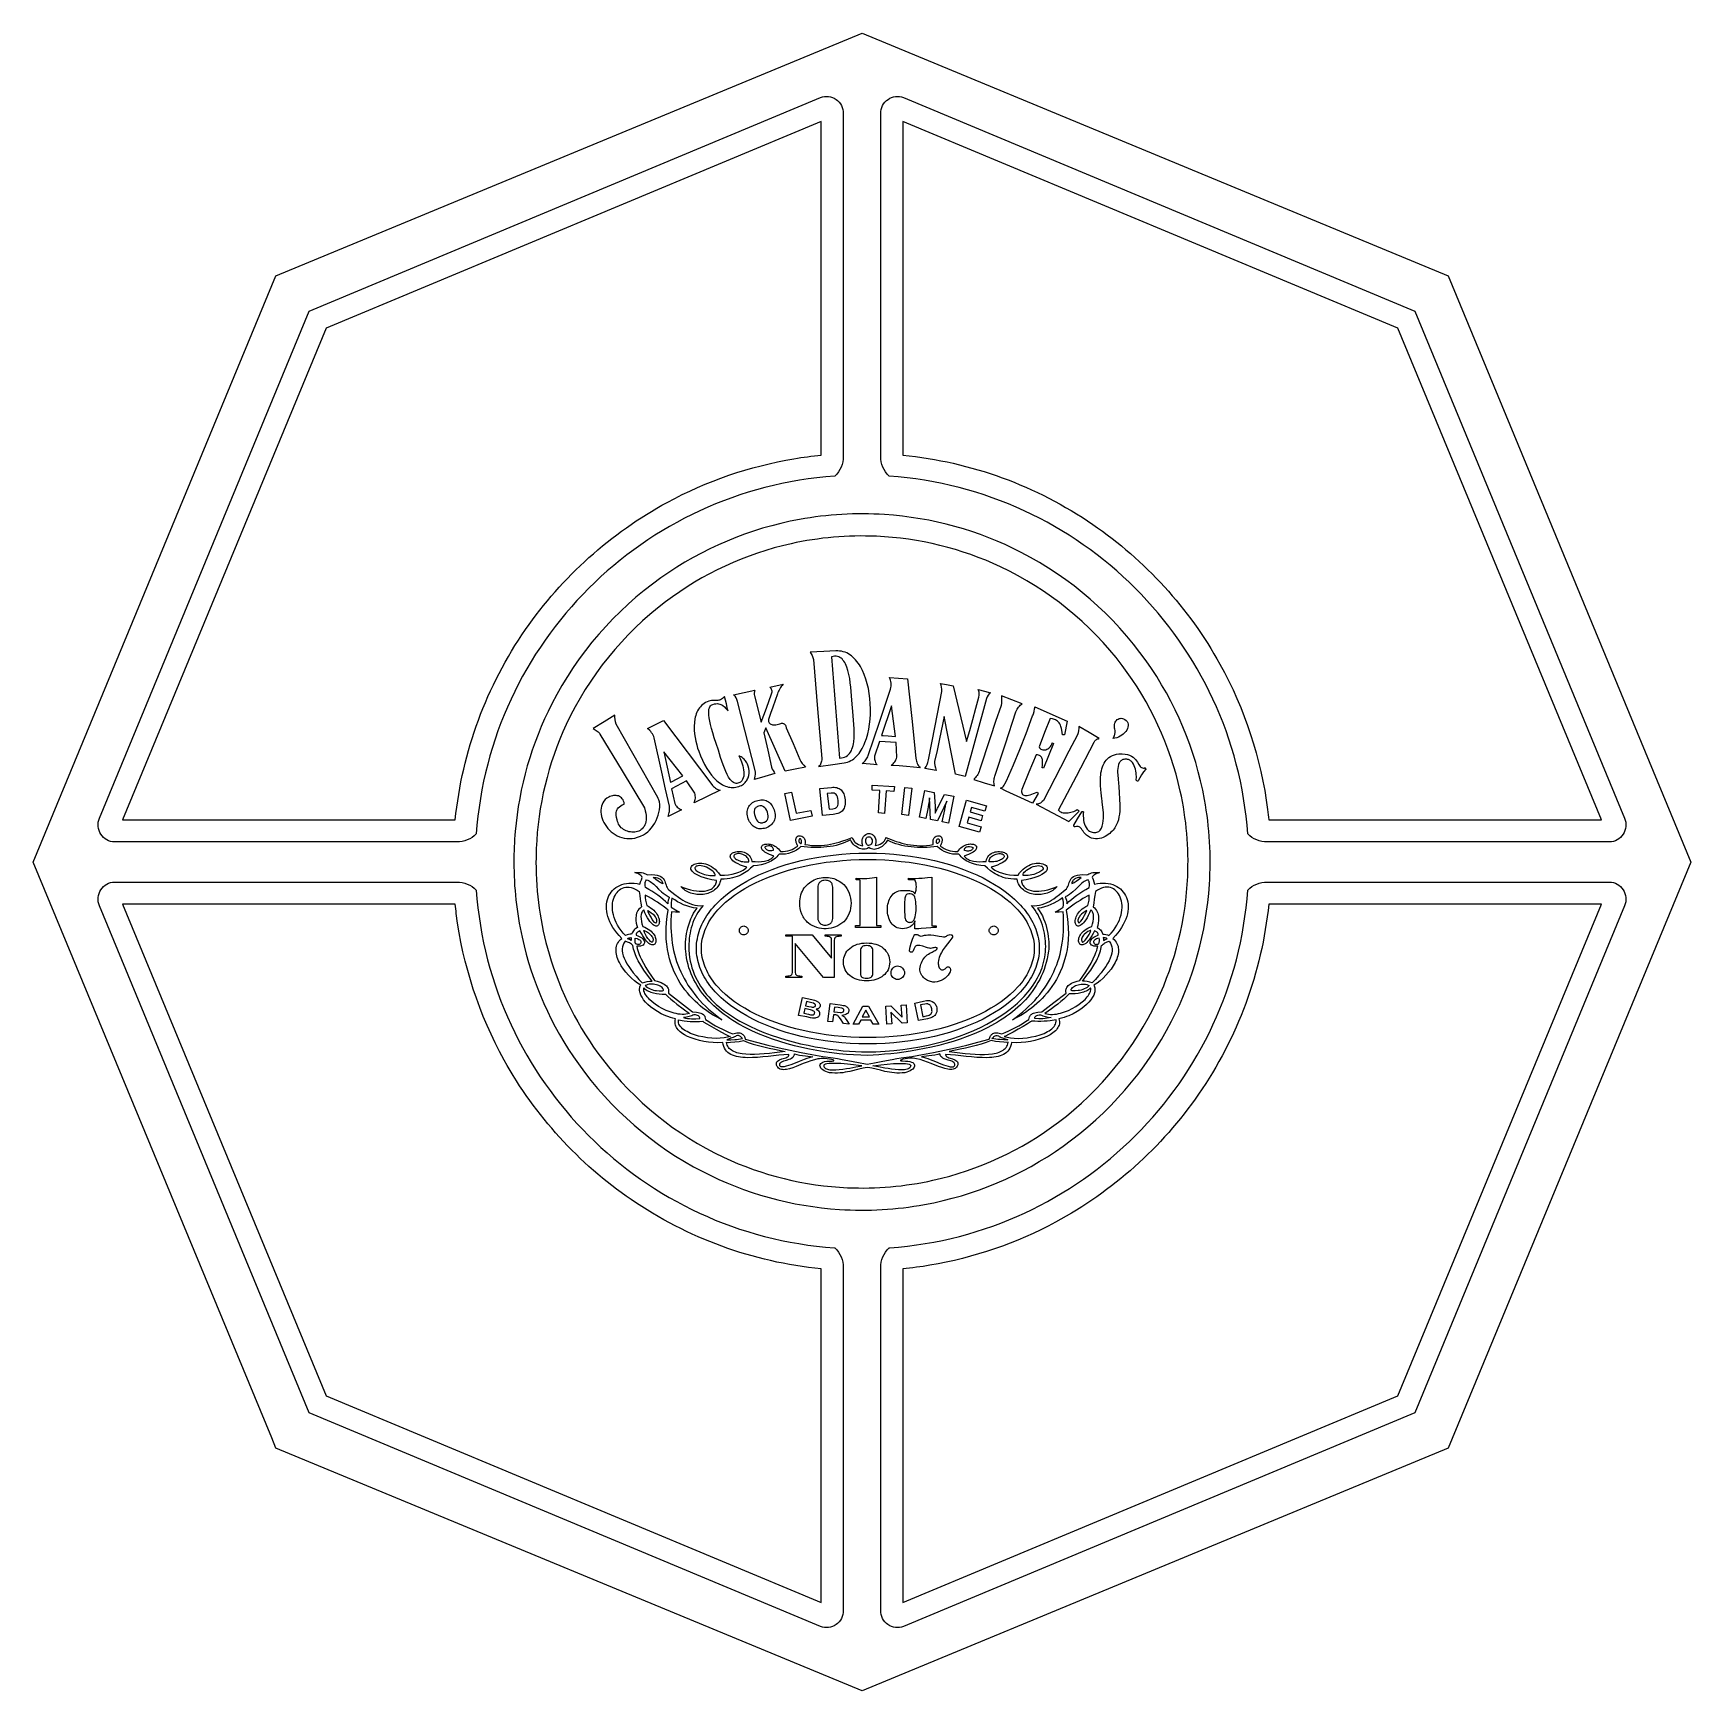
# Model space of a CAD drawing. Extents: x 0 to 300, y 0 to 300.
import ezdxf

# ---------------------------------------------------------------- set-up
doc = ezdxf.new("R2010")
doc.units = 0
doc.layers.add('Nível Padrão', color=18, linetype='CONTINUOUS')

msp = doc.modelspace()

# ---------------------------------------------------------------- linework, layer by layer
at = {"layer": 'Nível Padrão'}
for points in [[(43.93, 43.93), (43.17, 45.79), (0, 150), (43.93, 256.07), (150, 300), (256.07, 256.07), (300, 150), (256.07, 43.93), (150, 0), (43.93, 43.93)], [(140.62, 187.95), (140.81, 187.66), (140.97, 187.36), (141.1, 187.03), (141.2, 186.67), (141.96, 177.71), (142.73, 168.72), (142.72, 168.49), (142.69, 168.27), (142.64, 168.06), (142.58, 167.88), (142.5, 167.71), (142.4, 167.55), (142.28, 167.41), (142.15, 167.28), (144.73, 167.64), (146.78, 167.94), (147.1, 168), (147.4, 168.09), (147.7, 168.2), (147.98, 168.34), (148.26, 168.5), (148.52, 168.69), (148.77, 168.9), (149.01, 169.13), (149.24, 169.37), (149.46, 169.64), (149.67, 169.93), (149.86, 170.23), (150.05, 170.55), (150.22, 170.89), (150.39, 171.24), (150.54, 171.6), (150.81, 172.37), (151.04, 173.19), (151.23, 174.04), (151.37, 174.92), (151.47, 175.83), (151.52, 176.76), (151.53, 177.69), (151.5, 178.63), (151.43, 179.56), (151.31, 180.48), (151.15, 181.38), (150.95, 182.26), (150.71, 183.11), (150.42, 183.91), (150.09, 184.67), (149.91, 185.03), (149.72, 185.37), (149.52, 185.7), (149.31, 186.01), (149.09, 186.31), (148.85, 186.59), (148.61, 186.85), (148.36, 187.09), (148.09, 187.31), (147.82, 187.5), (147.53, 187.68), (147.24, 187.83), (146.93, 187.96), (146.62, 188.06), (146.29, 188.14), (145.95, 188.18), (145.61, 188.21), (145.25, 188.2), (143.07, 188.11), (141.81, 188.04), (140.62, 187.95)], [(144.46, 187.13), (145.19, 177.98), (145.91, 168.81), (146.26, 168.83), (146.57, 168.89), (146.86, 168.98), (147.12, 169.11), (147.36, 169.26), (147.57, 169.45), (147.76, 169.66), (147.92, 169.9), (148.07, 170.16), (148.19, 170.44), (148.3, 170.74), (148.39, 171.06), (148.46, 171.4), (148.52, 171.75), (148.59, 172.49), (148.61, 173.27), (148.6, 174.07), (148.55, 174.88), (148.49, 175.69), (148.34, 177.22), (148.23, 178.57), (148.12, 180.05), (147.98, 181.63), (147.88, 182.42), (147.77, 183.19), (147.63, 183.93), (147.46, 184.63), (147.26, 185.27), (147.14, 185.57), (147.01, 185.84), (146.88, 186.1), (146.73, 186.34), (146.56, 186.55), (146.39, 186.74), (146.2, 186.89), (146, 187.03), (145.78, 187.13), (145.55, 187.2), (145.3, 187.23), (145.04, 187.23), (144.76, 187.2), (144.46, 187.13)], [(154.96, 183.4), (158.23, 183.16), (158.99, 175.96), (159.76, 168.77), (159.8, 168.51), (159.85, 168.27), (159.92, 168.04), (160.01, 167.82), (160.12, 167.61), (160.24, 167.41), (160.38, 167.22), (160.54, 167.03), (159.3, 167.19), (158.03, 167.3), (156.7, 167.4), (155.29, 167.48), (155.47, 167.62), (155.64, 167.76), (155.78, 167.93), (155.92, 168.1), (156.04, 168.3), (156.15, 168.51), (156.24, 168.73), (156.33, 168.97), (156.2, 171.62), (153.14, 171.78), (152.28, 169.18), (152.27, 168.81), (152.28, 168.61), (152.32, 168.42), (152.38, 168.22), (152.46, 168.01), (152.58, 167.79), (152.73, 167.57), (152.12, 167.65), (151.47, 167.72), (150.77, 167.78), (150.04, 167.81), (150.24, 167.97), (150.41, 168.13), (150.57, 168.3), (150.71, 168.48), (150.83, 168.66), (150.94, 168.85), (151.04, 169.05), (151.12, 169.26), (153.14, 175.28), (155.13, 181.29), (155.22, 181.57), (155.26, 181.85), (155.27, 182.11), (155.25, 182.38), (155.2, 182.64), (155.13, 182.9), (154.96, 183.4)], [(126.77, 180.26), (128.69, 180.67), (130.62, 181.09), (130.56, 180.96), (130.52, 180.83), (130.48, 180.57), (130.49, 180.31), (130.53, 180.05), (131.77, 175.3), (132.24, 176.55), (132.72, 177.85), (133.63, 180.43), (133.7, 180.61), (133.73, 180.78), (133.73, 180.94), (133.71, 181.09), (133.65, 181.24), (133.58, 181.39), (133.47, 181.53), (133.34, 181.67), (135.74, 182.16), (135.56, 181.97), (135.39, 181.77), (135.24, 181.56), (135.1, 181.34), (134.98, 181.12), (134.87, 180.89), (134.78, 180.66), (134.71, 180.43), (133.84, 178.05), (133.43, 176.88), (133.25, 176.32), (133.1, 175.8), (133.08, 175.67), (133.08, 175.55), (133.1, 175.43), (133.15, 175.32), (133.21, 175.21), (133.29, 175.11), (133.4, 175.03), (133.52, 174.95), (133.66, 174.89), (133.82, 174.85), (134, 174.82), (134.19, 174.81), (134.4, 174.83), (134.62, 174.86), (134.87, 174.92), (135.12, 175.01), (135.3, 175.07), (135.45, 175.1), (135.59, 175.1), (135.71, 175.09), (135.81, 175.06), (135.9, 175.02), (135.98, 174.96), (136.04, 174.89), (136.14, 174.74), (136.2, 174.57), (136.28, 174.31), (137.52, 171.45), (138.76, 168.56), (138.96, 168.19), (139.19, 167.83), (139.46, 167.5), (139.75, 167.19), (137.93, 166.8), (136.07, 166.41), (132.6, 174.27), (132.23, 173.4), (132.93, 170.26), (133.63, 167.15), (133.77, 166.83), (133.91, 166.53), (134.08, 166.25), (134.25, 166), (132.39, 165.47), (130.53, 164.92), (130.62, 165.22), (130.68, 165.54), (130.71, 165.9), (130.7, 166.29), (127.47, 179.06), (127.35, 179.41), (127.2, 179.72), (127.02, 180), (126.9, 180.13), (126.77, 180.26)], [(164.18, 182.33), (165.32, 182.1), (166.5, 181.87), (168.94, 171.83), (169.49, 173.78), (170.05, 175.8), (170.61, 177.83), (171.17, 179.81), (171.21, 180.18), (171.21, 180.54), (171.2, 180.72), (171.16, 180.89), (171.11, 181.05), (171.04, 181.21), (172.16, 180.92), (173.28, 180.63), (173.04, 180.43), (172.84, 180.19), (172.67, 179.9), (172.53, 179.56), (168.69, 165.5), (166.91, 165.91), (164.84, 176.33), (164.01, 172.28), (163.58, 170.19), (163.15, 168.19), (163.13, 168.03), (163.13, 167.86), (163.18, 167.46), (163.29, 167.02), (163.44, 166.57), (162.4, 166.76), (161.37, 166.91), (161.6, 167.26), (161.78, 167.63), (161.92, 168.03), (162.03, 168.48), (163.23, 174.67), (164.43, 180.84), (164.43, 181.26), (164.38, 181.65), (164.3, 182), (164.18, 182.33)], [(170.22, 164.96), (172.1, 164.35), (173.98, 163.76), (173.93, 163.98), (173.89, 164.2), (173.88, 164.43), (173.88, 164.65), (173.9, 164.88), (173.94, 165.1), (173.99, 165.32), (174.06, 165.54), (175.95, 171.37), (177.86, 177.2), (178.09, 177.65), (178.34, 178.05), (178.49, 178.23), (178.64, 178.39), (178.8, 178.53), (178.98, 178.65), (177.12, 179.34), (175.26, 180.05), (175.25, 179.19), (175.23, 178.75), (175.18, 178.32), (174.19, 175.4), (173.22, 172.47), (171.29, 166.62), (171.19, 166.35), (171.08, 166.1), (170.96, 165.86), (170.83, 165.65), (170.69, 165.45), (170.54, 165.27), (170.38, 165.11), (170.22, 164.96)], [(125.12, 179.97), (124.92, 179.76), (124.73, 179.6), (124.55, 179.47), (124.39, 179.37), (124.23, 179.3), (124.08, 179.26), (123.93, 179.24), (123.78, 179.23), (123.13, 179.24), (122.75, 179.21), (122.54, 179.17), (122.31, 179.1), (121.99, 178.99), (121.7, 178.86), (121.43, 178.7), (121.19, 178.52), (120.96, 178.33), (120.75, 178.11), (120.57, 177.88), (120.4, 177.64), (120.25, 177.38), (120.12, 177.1), (120.01, 176.82), (119.91, 176.52), (119.83, 176.21), (119.76, 175.9), (119.67, 175.24), (119.64, 174.57), (119.65, 173.88), (119.7, 173.2), (119.8, 172.52), (119.92, 171.85), (120.08, 171.21), (120.25, 170.61), (120.45, 170.05), (120.77, 169.2), (121.13, 168.4), (121.51, 167.64), (121.91, 166.94), (122.34, 166.29), (122.79, 165.7), (123.26, 165.17), (123.74, 164.7), (123.99, 164.5), (124.24, 164.31), (124.5, 164.14), (124.75, 163.99), (125.01, 163.85), (125.28, 163.74), (125.54, 163.64), (125.81, 163.57), (126.07, 163.52), (126.34, 163.49), (126.61, 163.47), (126.88, 163.49), (127.16, 163.52), (127.43, 163.58), (127.7, 163.66), (127.97, 163.76), (128.17, 163.86), (128.36, 163.97), (128.53, 164.09), (128.69, 164.23), (128.83, 164.38), (128.97, 164.54), (129.09, 164.71), (129.19, 164.88), (129.29, 165.07), (129.37, 165.26), (129.49, 165.66), (129.55, 166.07), (129.56, 166.49), (129.52, 166.91), (129.42, 167.33), (129.27, 167.73), (129.17, 167.92), (129.06, 168.1), (128.94, 168.28), (128.8, 168.45), (128.65, 168.6), (128.48, 168.75), (128.3, 168.89), (128.11, 169.01), (127.9, 169.12), (127.68, 169.22), (127.93, 168.74), (128.19, 168.12), (128.31, 167.77), (128.41, 167.41), (128.5, 167.03), (128.57, 166.65), (128.61, 166.28), (128.62, 165.91), (128.59, 165.56), (128.52, 165.24), (128.4, 164.94), (128.32, 164.81), (128.23, 164.68), (128.13, 164.57), (128.01, 164.47), (127.87, 164.38), (127.72, 164.3), (127.55, 164.24), (127.37, 164.21), (127.21, 164.21), (127.04, 164.24), (126.88, 164.3), (126.73, 164.38), (126.57, 164.49), (126.43, 164.63), (126.28, 164.78), (126.14, 164.96), (125.86, 165.37), (125.6, 165.85), (125.35, 166.39), (125.1, 166.97), (124.87, 167.59), (124.42, 168.89), (124, 170.21), (123.59, 171.45), (123.27, 172.45), (123, 173.35), (122.78, 174.15), (122.6, 174.87), (122.47, 175.51), (122.37, 176.07), (122.3, 176.55), (122.28, 176.97), (122.28, 177.33), (122.31, 177.63), (122.38, 177.88), (122.46, 178.08), (122.57, 178.24), (122.7, 178.37), (122.85, 178.46), (123.01, 178.52), (123.3, 178.6), (123.57, 178.65), (123.82, 178.66), (124.05, 178.63), (124.26, 178.58), (124.45, 178.51), (124.63, 178.42), (124.8, 178.31), (125.09, 178.06), (125.35, 177.8), (125.57, 177.54), (125.78, 177.33), (125.68, 177.65), (125.6, 177.98), (125.45, 178.63), (125.3, 179.3), (125.12, 179.97)], [(153.52, 172.9), (153.86, 172.89), (154.75, 172.83), (156.08, 172.74), (155.34, 178.24), (153.52, 172.9)], [(175.05, 163.35), (175.19, 163.4), (175.33, 163.48), (175.46, 163.6), (175.6, 163.75), (175.73, 163.93), (175.87, 164.15), (176.17, 164.67), (177.42, 167.61), (178.56, 170.38), (179.68, 173.24), (180.88, 176.46), (180.96, 176.61), (181.03, 176.8), (181.16, 177.26), (181.24, 177.72), (181.26, 177.92), (181.25, 178.07), (187.12, 175.51), (186.67, 173.02), (186.26, 173.02), (186.22, 173.46), (186.17, 173.85), (186.1, 174.19), (186.01, 174.5), (185.91, 174.76), (185.79, 175), (185.66, 175.2), (185.52, 175.37), (185.36, 175.51), (185.2, 175.63), (185.02, 175.73), (184.84, 175.81), (184.66, 175.87), (184.46, 175.93), (184.06, 176), (183.04, 173.42), (182.04, 170.87), (182.13, 170.69), (182.25, 170.54), (182.39, 170.43), (182.54, 170.34), (182.71, 170.29), (182.89, 170.27), (183.08, 170.28), (183.26, 170.32), (183.45, 170.39), (183.63, 170.48), (183.8, 170.6), (183.96, 170.74), (184.11, 170.91), (184.23, 171.1), (184.33, 171.31), (184.4, 171.54), (184.68, 171.45), (182.87, 166.99), (182.74, 167.04), (182.62, 167.07), (182.65, 167.52), (182.67, 167.94), (182.66, 168.34), (182.64, 168.52), (182.6, 168.69), (182.55, 168.85), (182.48, 168.99), (182.38, 169.11), (182.26, 169.21), (182.12, 169.29), (181.94, 169.35), (181.74, 169.38), (181.5, 169.39), (180.22, 166.25), (178.94, 163.14), (178.89, 162.89), (178.88, 162.67), (178.91, 162.49), (178.96, 162.34), (179.05, 162.22), (179.17, 162.13), (179.31, 162.07), (179.49, 162.04), (179.69, 162.04), (179.91, 162.06), (180.16, 162.1), (180.43, 162.17), (181.03, 162.37), (181.71, 162.65), (181.87, 162.4), (180.88, 160.62), (178.11, 161.91), (176.12, 162.84), (175.05, 163.35)], [(101.35, 174.18), (101.74, 173.94), (102.09, 173.7), (102.24, 173.57), (102.37, 173.44), (102.47, 173.3), (102.55, 173.15), (106.58, 166.49), (110.61, 159.79), (110.75, 159.29), (110.86, 158.83), (110.92, 158.4), (110.94, 157.99), (110.93, 157.62), (110.88, 157.28), (110.81, 156.98), (110.7, 156.7), (110.57, 156.45), (110.42, 156.22), (110.24, 156.03), (110.05, 155.86), (109.83, 155.72), (109.61, 155.61), (109.37, 155.52), (109.12, 155.45), (108.87, 155.41), (108.61, 155.39), (108.34, 155.4), (108.08, 155.43), (107.82, 155.48), (107.56, 155.55), (107.32, 155.65), (107.08, 155.76), (106.85, 155.89), (106.63, 156.04), (106.43, 156.21), (106.26, 156.4), (106.1, 156.6), (105.96, 156.82), (105.85, 157.06), (105.77, 157.31), (105.68, 157.66), (105.59, 158.06), (105.53, 158.5), (105.52, 158.72), (105.54, 158.95), (105.58, 159.17), (105.65, 159.39), (105.75, 159.6), (105.9, 159.8), (106.09, 159.99), (106.33, 160.16), (106.62, 160.32), (106.97, 160.45), (106.93, 160.76), (106.85, 161.02), (106.75, 161.25), (106.62, 161.45), (106.47, 161.62), (106.3, 161.76), (106.12, 161.87), (105.92, 161.95), (105.71, 162), (105.5, 162.03), (105.27, 162.04), (105.05, 162.02), (104.82, 161.98), (104.6, 161.92), (104.37, 161.84), (104.16, 161.74), (103.83, 161.53), (103.54, 161.29), (103.3, 161.02), (103.11, 160.73), (102.95, 160.41), (102.84, 160.08), (102.77, 159.73), (102.74, 159.37), (102.74, 159.01), (102.78, 158.63), (102.86, 158.25), (102.97, 157.87), (103.12, 157.5), (103.29, 157.13), (103.5, 156.77), (103.74, 156.42), (104, 156.08), (104.29, 155.77), (104.61, 155.47), (104.95, 155.2), (105.31, 154.96), (105.69, 154.74), (106.1, 154.56), (106.52, 154.42), (106.96, 154.31), (107.42, 154.25), (107.89, 154.23), (108.38, 154.26), (108.88, 154.34), (109.39, 154.47), (109.91, 154.66), (110.44, 154.91), (110.84, 155.15), (111.22, 155.45), (111.57, 155.79), (111.91, 156.17), (112.22, 156.59), (112.5, 157.04), (112.74, 157.5), (112.96, 157.99), (113.13, 158.48), (113.26, 158.98), (113.35, 159.47), (113.4, 159.96), (113.39, 160.42), (113.33, 160.86), (113.28, 161.07), (113.22, 161.28), (113.14, 161.47), (113.05, 161.65), (105.53, 174.93), (105.4, 175.36), (105.32, 175.79), (105.29, 176.19), (105.28, 176.58), (103.31, 175.37), (101.35, 174.18)], [(111.19, 174.14), (112.62, 174.89), (114.08, 175.63), (122.8, 164.05), (122.96, 163.86), (123.13, 163.68), (123.31, 163.52), (123.49, 163.38), (123.69, 163.25), (123.89, 163.14), (124.11, 163.05), (124.33, 162.98), (121.98, 161.84), (119.62, 160.7), (119.7, 160.89), (119.77, 161.1), (119.81, 161.31), (119.84, 161.53), (119.84, 161.76), (119.83, 161.99), (119.8, 162.23), (119.74, 162.48), (118.26, 164.67), (115.53, 163.27), (116.15, 160.58), (116.32, 160.25), (116.43, 160.09), (116.56, 159.94), (116.71, 159.79), (116.89, 159.66), (117.1, 159.54), (117.35, 159.42), (116.13, 158.84), (114.91, 158.26), (114.99, 158.48), (115.06, 158.7), (115.12, 158.93), (115.16, 159.16), (115.18, 159.39), (115.19, 159.62), (115.18, 159.85), (115.16, 160.08), (114.45, 163.16), (113.76, 166.25), (112.39, 172.45), (112.31, 172.71), (112.21, 172.96), (112.08, 173.19), (111.93, 173.4), (111.76, 173.6), (111.58, 173.79), (111.19, 174.14)], [(189.23, 174.51), (189.22, 174.14), (189.19, 173.77), (189.11, 173.4), (188.98, 173.02), (187.46, 170.05), (185.92, 167.09), (182.82, 161.16), (182.63, 160.93), (182.45, 160.76), (182.28, 160.64), (182.12, 160.56), (181.96, 160.51), (181.81, 160.48), (181.5, 160.45), (187.45, 157.35), (189.31, 159.21), (188.94, 159.42), (188.73, 159.3), (188.5, 159.18), (188.27, 159.08), (188.02, 159), (187.78, 158.93), (187.53, 158.87), (187.29, 158.83), (187.05, 158.81), (186.82, 158.81), (186.6, 158.83), (186.38, 158.86), (186.19, 158.92), (186.01, 159), (185.85, 159.1), (185.71, 159.23), (185.59, 159.38), (188.8, 165.54), (192, 171.7), (192.07, 171.82), (192.16, 171.93), (192.25, 172.03), (192.37, 172.13), (192.5, 172.2), (192.63, 172.27), (192.79, 172.32), (192.95, 172.36), (191.09, 173.44), (189.23, 174.51)], [(195.39, 172.36), (195.49, 172.49), (195.58, 172.64), (195.68, 172.84), (195.76, 173.11), (195.81, 173.43), (195.81, 173.61), (195.8, 173.8), (195.77, 174.01), (195.72, 174.22), (195.68, 174.45), (195.67, 174.67), (195.69, 174.89), (195.74, 175.1), (195.82, 175.29), (195.93, 175.47), (196.05, 175.63), (196.2, 175.76), (196.36, 175.87), (196.54, 175.96), (196.73, 176), (196.93, 176.02), (197.14, 175.99), (197.35, 175.92), (197.57, 175.8), (197.79, 175.63), (197.89, 175.53), (197.97, 175.42), (198.04, 175.3), (198.1, 175.18), (198.16, 174.94), (198.17, 174.68), (198.13, 174.41), (198.04, 174.15), (197.91, 173.88), (197.74, 173.62), (197.53, 173.38), (197.29, 173.15), (197.02, 172.94), (196.73, 172.76), (196.42, 172.6), (196.09, 172.48), (195.74, 172.4), (195.39, 172.36)], [(115.32, 164.38), (115.38, 164.43), (115.62, 164.57), (116.41, 164.98), (117.6, 165.58), (114.12, 169.92), (115.32, 164.38)], [(188.32, 156.69), (189.01, 157.79), (189.77, 159.05), (189.82, 159.11), (189.87, 159.15), (189.93, 159.16), (189.98, 159.15), (190.02, 159.13), (190.05, 159.1), (190.06, 159.05), (190.06, 159.01), (190.05, 158.85), (190.04, 158.44), (190.07, 157.87), (190.11, 157.54), (190.17, 157.2), (190.26, 156.86), (190.39, 156.53), (190.55, 156.22), (190.76, 155.94), (190.88, 155.81), (191.01, 155.7), (191.15, 155.6), (191.31, 155.51), (191.48, 155.44), (191.67, 155.38), (191.87, 155.35), (192.08, 155.33), (192.3, 155.34), (192.5, 155.37), (192.68, 155.44), (192.84, 155.53), (192.99, 155.64), (193.12, 155.78), (193.23, 155.94), (193.33, 156.11), (193.42, 156.3), (193.49, 156.51), (193.6, 156.96), (193.67, 157.44), (193.7, 157.94), (193.71, 158.45), (193.69, 158.95), (193.61, 159.85), (193.49, 160.87), (193.47, 161.08), (193.42, 161.44), (193.28, 162.49), (193.21, 163.15), (193.16, 163.86), (193.14, 164.6), (193.17, 165.36), (193.2, 165.75), (193.25, 166.12), (193.32, 166.49), (193.41, 166.86), (193.52, 167.21), (193.65, 167.54), (193.8, 167.86), (193.98, 168.16), (194.18, 168.44), (194.42, 168.69), (194.68, 168.92), (194.98, 169.11), (195.31, 169.28), (195.67, 169.41), (196.07, 169.5), (196.51, 169.55), (197.09, 169.57), (197.6, 169.53), (198.05, 169.44), (198.44, 169.32), (198.78, 169.15), (199.07, 168.97), (199.31, 168.76), (199.52, 168.53), (199.7, 168.3), (199.86, 168.08), (200.11, 167.65), (200.22, 167.47), (200.33, 167.31), (200.44, 167.19), (200.56, 167.11), (200.79, 167.03), (200.95, 166.99), (201.06, 166.98), (201.13, 167), (201.17, 167.04), (201.18, 167.07), (201.18, 167.11), (201.23, 167.02), (201.29, 166.94), (201.34, 166.87), (201.35, 166.84), (201.34, 166.82), (200.96, 166.31), (200.6, 165.78), (200.27, 165.23), (199.98, 164.67), (199.94, 164.64), (199.89, 164.63), (199.83, 164.64), (199.76, 164.66), (199.65, 164.74), (199.62, 164.79), (199.61, 164.84), (199.63, 165.02), (199.65, 165.25), (199.65, 165.51), (199.64, 165.8), (199.61, 166.12), (199.56, 166.45), (199.49, 166.78), (199.4, 167.11), (199.28, 167.42), (199.13, 167.72), (198.95, 167.99), (198.74, 168.22), (198.62, 168.31), (198.5, 168.4), (198.36, 168.47), (198.22, 168.53), (198.06, 168.58), (197.9, 168.6), (197.73, 168.61), (197.54, 168.6), (197.37, 168.57), (197.21, 168.53), (197.07, 168.46), (196.94, 168.39), (196.83, 168.29), (196.73, 168.19), (196.64, 168.07), (196.56, 167.94), (196.43, 167.64), (196.34, 167.31), (196.29, 166.95), (196.26, 166.57), (196.25, 166.17), (196.27, 165.77), (196.33, 164.98), (196.41, 164.25), (196.47, 163.64), (196.54, 162.54), (196.62, 161.42), (196.67, 160.31), (196.67, 159.75), (196.65, 159.21), (196.6, 158.67), (196.51, 158.15), (196.39, 157.64), (196.23, 157.14), (196.02, 156.67), (195.76, 156.21), (195.61, 155.99), (195.44, 155.78), (195.26, 155.57), (195.06, 155.37), (194.84, 155.16), (194.58, 154.96), (194.3, 154.78), (194, 154.61), (193.67, 154.46), (193.34, 154.34), (192.99, 154.26), (192.63, 154.21), (192.26, 154.21), (191.9, 154.25), (191.53, 154.34), (191.17, 154.5), (190.99, 154.6), (190.82, 154.71), (190.65, 154.84), (190.48, 154.99), (190.32, 155.16), (190.16, 155.35), (190, 155.56), (189.85, 155.78), (189.71, 156), (189.56, 156.17), (189.42, 156.29), (189.28, 156.37), (189.15, 156.41), (189.02, 156.43), (188.9, 156.43), (188.79, 156.42), (188.6, 156.39), (188.52, 156.38), (188.45, 156.39), (188.4, 156.41), (188.36, 156.47), (188.33, 156.56), (188.32, 156.69)], [(137.06, 157.52), (136.03, 162.4), (137.27, 162.65), (138.06, 158.84), (140.74, 159.34), (140.99, 158.3), (137.06, 157.52)], [(142.85, 158.39), (142.36, 163.31), (144.46, 163.51), (144.72, 163.53), (144.97, 163.53), (145.2, 163.51), (145.43, 163.46), (145.64, 163.39), (145.84, 163.3), (146.02, 163.19), (146.2, 163.06), (146.35, 162.9), (146.48, 162.72), (146.6, 162.52), (146.7, 162.31), (146.78, 162.08), (146.85, 161.83), (146.91, 161.57), (146.94, 161.28), (146.97, 160.98), (146.97, 160.7), (146.95, 160.44), (146.91, 160.19), (146.85, 159.96), (146.76, 159.75), (146.66, 159.56), (146.53, 159.38), (146.39, 159.22), (146.23, 159.08), (146.04, 158.95), (145.83, 158.85), (145.6, 158.76), (145.35, 158.69), (145.08, 158.63), (144.79, 158.59), (142.85, 158.39)], [(144.05, 159.55), (144.71, 159.63), (144.97, 159.68), (145.2, 159.76), (145.29, 159.81), (145.37, 159.88), (145.44, 159.95), (145.5, 160.04), (145.56, 160.13), (145.61, 160.23), (145.68, 160.49), (145.71, 160.8), (145.7, 161.16), (145.63, 161.48), (145.55, 161.77), (145.45, 162.01), (145.33, 162.19), (145.16, 162.33), (144.94, 162.43), (144.69, 162.48), (144.42, 162.48), (143.72, 162.4), (144.05, 159.55)], [(152.98, 158.88), (153.23, 162.94), (151.82, 163.02), (151.86, 163.93), (155.87, 163.64), (155.79, 162.77), (154.38, 162.85), (154.1, 158.8), (152.98, 158.88)], [(157.2, 158.59), (157.77, 163.47), (159.01, 163.35), (158.44, 158.43), (157.2, 158.59)], [(160.42, 158.1), (161.37, 162.94), (163.07, 162.6), (163.23, 160.08), (163.27, 159.77), (163.27, 159.46), (163.27, 158.84), (163.52, 159.46), (163.6, 159.62), (163.69, 159.77), (163.78, 159.93), (163.85, 160.08), (164.93, 162.23), (166.62, 161.9), (165.67, 157.02), (164.51, 157.27), (164.97, 159.42), (164.98, 159.53), (165.01, 159.67), (165.09, 160.04), (165.14, 160.26), (165.2, 160.49), (165.34, 160.99), (163.64, 157.44), (162.4, 157.68), (162.24, 161.61), (162.14, 160.97), (162.09, 160.68), (162.03, 160.41), (161.97, 159.96), (161.91, 159.63), (161.54, 157.85), (160.42, 158.1)], [(129.42, 157.81), (129.34, 158.1), (129.28, 158.38), (129.24, 158.64), (129.23, 158.9), (129.24, 159.15), (129.28, 159.38), (129.34, 159.61), (129.42, 159.83), (129.54, 160.05), (129.67, 160.24), (129.83, 160.43), (130.01, 160.59), (130.2, 160.74), (130.42, 160.88), (130.65, 160.99), (130.91, 161.08), (131.17, 161.16), (131.42, 161.21), (131.68, 161.25), (131.92, 161.26), (132.16, 161.24), (132.4, 161.2), (132.63, 161.13), (132.85, 161.03), (133.06, 160.91), (133.25, 160.76), (133.43, 160.59), (133.59, 160.4), (133.74, 160.18), (133.87, 159.95), (133.99, 159.69), (134.09, 159.42), (134.17, 159.15), (134.23, 158.88), (134.27, 158.62), (134.29, 158.37), (134.28, 158.12), (134.25, 157.89), (134.18, 157.66), (134.09, 157.44), (133.97, 157.23), (133.83, 157.03), (133.68, 156.84), (133.5, 156.67), (133.3, 156.52), (133.09, 156.38), (132.85, 156.26), (132.6, 156.15), (132.34, 156.09), (132.08, 156.04), (131.83, 156.01), (131.59, 156.01), (131.35, 156.03), (131.12, 156.07), (130.91, 156.14), (130.7, 156.24), (130.49, 156.36), (130.3, 156.5), (130.12, 156.67), (129.95, 156.85), (129.8, 157.06), (129.66, 157.29), (129.53, 157.54), (129.42, 157.81)], [(130.66, 158.22), (130.77, 157.9), (130.92, 157.63), (131.09, 157.41), (131.28, 157.23), (131.5, 157.13), (131.62, 157.1), (131.74, 157.08), (131.87, 157.09), (132, 157.1), (132.13, 157.14), (132.27, 157.19), (132.39, 157.23), (132.5, 157.28), (132.7, 157.42), (132.86, 157.6), (132.97, 157.81), (133.01, 158.07), (133.01, 158.36), (132.97, 158.67), (132.89, 159.01), (132.75, 159.33), (132.59, 159.6), (132.4, 159.82), (132.19, 160), (132.09, 160.07), (131.98, 160.12), (131.86, 160.15), (131.74, 160.17), (131.49, 160.15), (131.24, 160.08), (131.11, 160.04), (131, 159.99), (130.79, 159.85), (130.71, 159.76), (130.63, 159.67), (130.57, 159.57), (130.53, 159.46), (130.5, 159.2), (130.5, 158.9), (130.56, 158.58), (130.66, 158.22)], [(167.57, 156.44), (168.94, 161.2), (172.53, 160.17), (172.24, 159.17), (169.84, 159.88), (169.6, 159.05), (171.79, 158.43), (171.54, 157.48), (169.35, 158.1), (169.06, 157.06), (171.54, 156.36), (171.25, 155.37), (167.57, 156.44)], [(117.22, 145.57), (117.8, 145.33), (118.37, 145.13), (118.94, 144.97), (119.49, 144.84), (120.03, 144.76), (120.55, 144.71), (121.05, 144.71), (121.52, 144.74), (121.95, 144.82), (122.35, 144.95), (122.53, 145.02), (122.7, 145.11), (122.86, 145.21), (123.01, 145.33), (123.14, 145.45), (123.26, 145.58), (123.37, 145.73), (123.46, 145.89), (123.54, 146.06), (123.6, 146.24), (123.64, 146.44), (123.67, 146.64), (122.85, 146.8), (122.11, 146.97), (121.47, 147.15), (120.91, 147.34), (120.43, 147.53), (120.03, 147.73), (119.7, 147.93), (119.44, 148.13), (119.25, 148.33), (119.12, 148.52), (119.05, 148.71), (119.03, 148.89), (119.06, 149.05), (119.14, 149.21), (119.27, 149.35), (119.43, 149.48), (119.63, 149.58), (119.86, 149.67), (120.12, 149.73), (120.4, 149.77), (120.7, 149.79), (121.02, 149.77), (121.36, 149.72), (121.7, 149.64), (122.05, 149.53), (122.4, 149.38), (122.75, 149.19), (123.09, 148.96), (123.43, 148.69), (123.75, 148.37), (124.05, 148.01), (124.33, 147.6), (125.11, 147.63), (125.84, 147.7), (126.51, 147.81), (127.14, 147.96), (127.72, 148.16), (127.99, 148.28), (128.25, 148.4), (128.49, 148.54), (128.73, 148.7), (128.96, 148.86), (129.17, 149.04), (128.56, 149.25), (128.03, 149.45), (127.57, 149.65), (127.19, 149.85), (126.87, 150.05), (126.62, 150.24), (126.43, 150.43), (126.29, 150.62), (126.21, 150.79), (126.17, 150.96), (126.18, 151.12), (126.23, 151.27), (126.32, 151.4), (126.44, 151.52), (126.59, 151.63), (126.77, 151.72), (126.97, 151.79), (127.19, 151.85), (127.43, 151.89), (127.67, 151.91), (127.92, 151.9), (128.18, 151.88), (128.43, 151.83), (128.68, 151.75), (128.92, 151.65), (129.15, 151.52), (129.37, 151.37), (129.57, 151.18), (129.74, 150.96), (129.88, 150.72), (130, 150.43), (130.08, 150.12), (130.69, 150.07), (131.27, 150.05), (131.82, 150.07), (132.34, 150.14), (132.59, 150.2), (132.83, 150.27), (133.06, 150.36), (133.28, 150.46), (133.49, 150.58), (133.68, 150.72), (133.87, 150.89), (134.05, 151.07), (133.62, 151.21), (133.25, 151.36), (132.92, 151.51), (132.64, 151.66), (132.41, 151.8), (132.21, 151.95), (132.06, 152.09), (131.94, 152.23), (131.86, 152.37), (131.82, 152.5), (131.8, 152.62), (131.82, 152.73), (131.86, 152.84), (131.93, 152.94), (132.02, 153.02), (132.14, 153.09), (132.27, 153.16), (132.42, 153.2), (132.59, 153.24), (132.77, 153.25), (132.96, 153.26), (133.16, 153.24), (133.37, 153.2), (133.58, 153.15), (133.8, 153.08), (134.02, 152.98), (134.24, 152.86), (134.45, 152.72), (134.66, 152.55), (134.87, 152.36), (135.06, 152.14), (135.25, 151.9), (135.73, 151.91), (136.18, 151.96), (136.59, 152.04), (136.97, 152.14), (137.34, 152.28), (137.69, 152.45), (138.04, 152.66), (138.39, 152.89), (138.27, 153.11), (138.18, 153.31), (138.11, 153.5), (138.06, 153.68), (138.03, 153.84), (138.02, 153.99), (138.03, 154.13), (138.06, 154.25), (138.1, 154.36), (138.15, 154.46), (138.22, 154.54), (138.3, 154.61), (138.38, 154.67), (138.47, 154.71), (138.67, 154.75), (138.88, 154.74), (139.09, 154.68), (139.29, 154.56), (139.38, 154.49), (139.46, 154.39), (139.54, 154.29), (139.6, 154.17), (139.65, 154.04), (139.69, 153.89), (139.71, 153.73), (139.71, 153.56), (139.7, 153.38), (139.67, 153.18), (140.28, 153.08), (140.89, 153.01), (141.48, 152.98), (142.06, 152.98), (142.64, 153), (143.2, 153.05), (143.75, 153.12), (144.29, 153.21), (144.82, 153.33), (145.34, 153.45), (145.85, 153.6), (146.34, 153.75), (147.31, 154.09), (148.23, 154.46), (148.28, 154.28), (148.36, 154.11), (148.44, 153.95), (148.55, 153.81), (148.66, 153.67), (148.79, 153.55), (149.06, 153.34), (149.35, 153.17), (149.64, 153.05), (149.92, 152.97), (150.17, 152.93), (150.1, 153.14), (150.06, 153.35), (150.03, 153.54), (150.02, 153.72), (150.03, 153.9), (150.06, 154.06), (150.1, 154.22), (150.15, 154.36), (150.22, 154.49), (150.3, 154.61), (150.48, 154.82), (150.69, 154.98), (150.91, 155.08), (151.08, 155.13), (151.25, 155.15), (151.42, 155.14), (151.59, 155.1), (151.75, 155.05), (151.9, 154.96), (152.05, 154.85), (152.18, 154.72), (152.29, 154.57), (152.38, 154.4), (152.46, 154.2), (152.5, 153.99), (152.52, 153.76), (152.5, 153.51), (152.45, 153.25), (152.36, 152.97), (152.68, 153.04), (153, 153.13), (153.3, 153.24), (153.58, 153.39), (153.84, 153.58), (153.95, 153.69), (154.05, 153.81), (154.14, 153.95), (154.22, 154.11), (154.29, 154.27), (154.34, 154.46), (155.25, 154.08), (156.2, 153.74), (156.7, 153.58), (157.2, 153.43), (157.72, 153.3), (158.25, 153.19), (158.79, 153.1), (159.34, 153.03), (159.91, 152.98), (160.48, 152.95), (161.07, 152.95), (161.67, 152.98), (162.28, 153.04), (162.9, 153.14), (162.86, 153.34), (162.85, 153.53), (162.85, 153.7), (162.87, 153.86), (162.9, 154.01), (162.95, 154.15), (163.01, 154.27), (163.08, 154.38), (163.16, 154.47), (163.25, 154.55), (163.45, 154.67), (163.65, 154.74), (163.86, 154.75), (164.06, 154.71), (164.15, 154.66), (164.23, 154.61), (164.31, 154.54), (164.38, 154.46), (164.43, 154.36), (164.47, 154.25), (164.5, 154.13), (164.51, 153.99), (164.5, 153.84), (164.47, 153.68), (164.42, 153.5), (164.35, 153.31), (164.26, 153.11), (164.14, 152.89), (164.49, 152.66), (164.85, 152.45), (165.21, 152.28), (165.58, 152.14), (165.97, 152.04), (166.38, 151.96), (166.83, 151.91), (167.32, 151.9), (167.51, 152.14), (167.7, 152.36), (167.91, 152.55), (168.12, 152.72), (168.33, 152.86), (168.55, 152.98), (168.77, 153.08), (168.99, 153.15), (169.2, 153.2), (169.41, 153.24), (169.61, 153.26), (169.8, 153.25), (169.98, 153.24), (170.15, 153.2), (170.3, 153.16), (170.43, 153.09), (170.54, 153.02), (170.63, 152.94), (170.7, 152.84), (170.74, 152.73), (170.75, 152.62), (170.74, 152.5), (170.69, 152.37), (170.61, 152.23), (170.49, 152.09), (170.33, 151.95), (170.14, 151.8), (169.9, 151.66), (169.61, 151.51), (169.29, 151.36), (168.91, 151.21), (168.48, 151.07), (168.66, 150.89), (168.84, 150.72), (169.04, 150.58), (169.25, 150.46), (169.47, 150.36), (169.7, 150.27), (169.94, 150.2), (170.19, 150.14), (170.71, 150.07), (171.26, 150.05), (171.84, 150.07), (172.45, 150.12), (172.53, 150.43), (172.64, 150.71), (172.79, 150.95), (172.96, 151.17), (173.16, 151.35), (173.37, 151.51), (173.6, 151.63), (173.85, 151.73), (174.1, 151.81), (174.35, 151.86), (174.61, 151.88), (174.86, 151.89), (175.1, 151.87), (175.34, 151.83), (175.56, 151.78), (175.76, 151.7), (175.93, 151.61), (176.09, 151.51), (176.21, 151.39), (176.3, 151.25), (176.35, 151.11), (176.36, 150.95), (176.32, 150.79), (176.24, 150.61), (176.1, 150.43), (175.91, 150.24), (175.66, 150.05), (175.34, 149.85), (174.96, 149.65), (174.5, 149.45), (173.97, 149.24), (173.36, 149.04), (173.58, 148.86), (173.81, 148.7), (174.05, 148.54), (174.3, 148.4), (174.56, 148.28), (174.83, 148.16), (175.41, 147.96), (176.04, 147.81), (176.71, 147.7), (177.45, 147.63), (178.24, 147.6), (178.52, 148.01), (178.82, 148.37), (179.14, 148.69), (179.48, 148.96), (179.82, 149.19), (180.17, 149.38), (180.52, 149.53), (180.87, 149.64), (181.21, 149.72), (181.54, 149.76), (181.86, 149.78), (182.17, 149.76), (182.45, 149.72), (182.71, 149.66), (182.94, 149.57), (183.13, 149.46), (183.3, 149.34), (183.42, 149.19), (183.5, 149.04), (183.53, 148.87), (183.51, 148.69), (183.43, 148.5), (183.3, 148.31), (183.11, 148.11), (182.85, 147.91), (182.52, 147.72), (182.11, 147.52), (181.63, 147.33), (181.07, 147.14), (180.42, 146.97), (179.68, 146.8), (178.86, 146.64), (178.88, 146.44), (178.93, 146.24), (178.99, 146.06), (179.07, 145.89), (179.16, 145.73), (179.27, 145.58), (179.39, 145.45), (179.53, 145.33), (179.68, 145.21), (179.84, 145.11), (180.01, 145.02), (180.19, 144.95), (180.59, 144.82), (181.03, 144.74), (181.5, 144.71), (181.99, 144.71), (182.51, 144.76), (183.05, 144.84), (183.61, 144.97), (184.17, 145.13), (184.74, 145.33), (185.3, 145.57), (185.13, 145.37), (184.94, 145.19), (184.74, 145.01), (184.52, 144.86), (184.29, 144.72), (184.04, 144.59), (183.79, 144.47), (183.52, 144.37), (183.25, 144.29), (182.97, 144.22), (182.69, 144.17), (182.41, 144.13), (182.12, 144.11), (181.83, 144.1), (181.54, 144.11), (181.25, 144.14), (180.97, 144.18), (180.69, 144.24), (180.42, 144.31), (180.16, 144.41), (179.9, 144.52), (179.66, 144.64), (179.42, 144.79), (179.2, 144.95), (178.99, 145.13), (178.8, 145.32), (178.63, 145.54), (178.48, 145.77), (178.34, 146.02), (178.23, 146.29), (178.14, 146.58), (178.07, 146.89), (177.49, 146.91), (176.95, 146.95), (176.45, 147.01), (175.99, 147.1), (175.56, 147.22), (175.16, 147.35), (174.79, 147.49), (174.44, 147.66), (174.11, 147.83), (173.81, 148.02), (173.24, 148.43), (172.71, 148.86), (172.2, 149.29), (171.49, 149.37), (170.8, 149.49), (170.15, 149.66), (169.84, 149.76), (169.54, 149.88), (169.25, 150.01), (168.97, 150.16), (168.7, 150.32), (168.44, 150.5), (168.19, 150.7), (167.96, 150.91), (167.74, 151.15), (167.53, 151.4), (166.95, 151.4), (166.4, 151.44), (165.87, 151.55), (165.36, 151.7), (164.89, 151.9), (164.43, 152.16), (164, 152.46), (163.6, 152.81), (162.39, 152.69), (161.79, 152.65), (161.2, 152.63), (160.61, 152.63), (160.03, 152.64), (159.45, 152.67), (158.88, 152.72), (158.32, 152.79), (157.76, 152.88), (157.21, 153), (156.67, 153.14), (156.14, 153.3), (155.62, 153.49), (155.1, 153.71), (154.59, 153.96), (154.49, 153.76), (154.36, 153.56), (154.21, 153.36), (154.04, 153.17), (153.85, 153), (153.64, 152.83), (153.41, 152.68), (153.18, 152.55), (152.94, 152.45), (152.69, 152.37), (152.44, 152.31), (152.19, 152.29), (151.94, 152.31), (151.7, 152.36), (151.47, 152.46), (151.24, 152.6), (151.02, 152.47), (150.79, 152.39), (150.55, 152.34), (150.3, 152.32), (150.06, 152.34), (149.81, 152.39), (149.56, 152.47), (149.33, 152.57), (149.1, 152.7), (148.88, 152.84), (148.67, 153.01), (148.48, 153.19), (148.31, 153.38), (148.16, 153.58), (148.04, 153.79), (147.94, 154), (147.43, 153.75), (146.91, 153.52), (146.39, 153.32), (145.86, 153.15), (145.32, 153.01), (144.78, 152.89), (144.22, 152.8), (143.66, 152.72), (143.1, 152.67), (142.52, 152.64), (141.94, 152.63), (141.35, 152.63), (140.75, 152.65), (140.15, 152.69), (138.93, 152.81), (138.54, 152.46), (138.12, 152.16), (137.67, 151.9), (137.19, 151.7), (136.69, 151.55), (136.15, 151.44), (135.59, 151.4), (135, 151.4), (134.79, 151.15), (134.57, 150.91), (134.33, 150.7), (134.09, 150.5), (133.83, 150.32), (133.56, 150.16), (133.28, 150.01), (132.99, 149.88), (132.69, 149.76), (132.39, 149.66), (131.74, 149.49), (131.07, 149.37), (130.37, 149.29), (129.84, 148.86), (129.31, 148.43), (128.74, 148.03), (128.44, 147.85), (128.11, 147.67), (127.76, 147.51), (127.39, 147.36), (126.99, 147.23), (126.56, 147.12), (126.09, 147.03), (125.59, 146.96), (125.05, 146.91), (124.46, 146.89), (124.39, 146.58), (124.3, 146.29), (124.19, 146.02), (124.05, 145.77), (123.9, 145.54), (123.72, 145.32), (123.53, 145.13), (123.33, 144.95), (123.11, 144.79), (122.87, 144.64), (122.63, 144.52), (122.37, 144.41), (122.11, 144.31), (121.84, 144.24), (121.56, 144.18), (121.27, 144.14), (120.99, 144.11), (120.7, 144.1), (120.41, 144.11), (120.12, 144.13), (119.84, 144.17), (119.55, 144.22), (119.28, 144.29), (119, 144.37), (118.74, 144.47), (118.49, 144.59), (118.24, 144.72), (118.01, 144.86), (117.79, 145.01), (117.58, 145.19), (117.4, 145.37), (117.22, 145.57)], [(138.97, 153.34), (139.04, 153.45), (139.07, 153.59), (139.08, 153.74), (139.05, 153.89), (139, 154.02), (138.93, 154.13), (138.85, 154.2), (138.81, 154.21), (138.76, 154.21), (138.71, 154.2), (138.67, 154.18), (138.61, 154.09), (138.56, 153.97), (138.55, 153.82), (138.58, 153.67), (138.66, 153.53), (138.71, 153.47), (138.78, 153.42), (138.87, 153.37), (138.97, 153.34)], [(151.2, 152.97), (151.09, 153.01), (151, 153.06), (150.92, 153.13), (150.85, 153.21), (150.75, 153.38), (150.7, 153.58), (150.67, 153.77), (150.68, 153.95), (150.71, 154.11), (150.75, 154.21), (150.84, 154.36), (150.96, 154.47), (151.1, 154.54), (151.24, 154.57), (151.39, 154.55), (151.53, 154.48), (151.65, 154.37), (151.74, 154.21), (151.81, 154), (151.83, 153.78), (151.81, 153.59), (151.75, 153.4), (151.66, 153.25), (151.53, 153.12), (151.38, 153.02), (151.2, 152.97)], [(163.56, 153.34), (163.49, 153.45), (163.46, 153.59), (163.47, 153.74), (163.5, 153.89), (163.56, 154.02), (163.63, 154.13), (163.72, 154.2), (163.76, 154.21), (163.81, 154.21), (163.85, 154.2), (163.89, 154.18), (163.96, 154.09), (163.99, 153.97), (164, 153.82), (163.96, 153.67), (163.88, 153.53), (163.82, 153.47), (163.75, 153.42), (163.66, 153.37), (163.56, 153.34)], [(151.04, 151.61), (152.63, 151.58), (154.21, 151.52), (155.76, 151.41), (157.28, 151.26), (158.78, 151.06), (160.26, 150.83), (161.7, 150.56), (163.11, 150.25), (164.48, 149.9), (165.82, 149.52), (167.12, 149.11), (168.38, 148.66), (169.6, 148.18), (170.77, 147.66), (171.9, 147.12), (172.98, 146.55), (174, 145.95), (174.98, 145.33), (175.9, 144.67), (176.77, 144), (177.58, 143.3), (178.33, 142.58), (178.68, 142.21), (179.01, 141.83), (179.33, 141.45), (179.64, 141.07), (179.92, 140.68), (180.19, 140.29), (180.45, 139.89), (180.68, 139.49), (180.9, 139.08), (181.1, 138.67), (181.28, 138.25), (181.45, 137.84), (181.59, 137.41), (181.72, 136.99), (181.83, 136.56), (181.92, 136.12), (181.99, 135.69), (182.04, 135.25), (182.07, 134.81), (182.08, 134.36), (182.07, 133.92), (182.04, 133.48), (181.99, 133.04), (181.92, 132.6), (181.83, 132.17), (181.72, 131.74), (181.59, 131.31), (181.45, 130.89), (181.28, 130.47), (181.1, 130.06), (180.9, 129.64), (180.68, 129.24), (180.45, 128.83), (180.19, 128.44), (179.92, 128.04), (179.64, 127.65), (179.33, 127.27), (179.01, 126.89), (178.68, 126.51), (178.33, 126.14), (177.58, 125.42), (176.77, 124.72), (175.9, 124.04), (174.98, 123.38), (174, 122.76), (172.98, 122.16), (171.9, 121.58), (170.77, 121.04), (169.6, 120.52), (168.38, 120.04), (167.12, 119.59), (165.82, 119.17), (164.48, 118.79), (163.11, 118.44), (161.7, 118.13), (160.26, 117.86), (158.78, 117.63), (157.28, 117.43), (155.76, 117.28), (154.21, 117.17), (152.63, 117.1), (151.04, 117.08), (149.45, 117.1), (147.88, 117.17), (146.34, 117.28), (144.81, 117.43), (143.32, 117.63), (141.85, 117.86), (140.41, 118.13), (139.01, 118.44), (137.64, 118.79), (136.3, 119.17), (135, 119.59), (133.74, 120.04), (132.53, 120.52), (131.35, 121.04), (130.23, 121.58), (129.15, 122.16), (128.12, 122.76), (127.14, 123.38), (126.22, 124.04), (125.35, 124.72), (124.54, 125.42), (123.79, 126.14), (123.44, 126.51), (123.11, 126.89), (122.79, 127.27), (122.48, 127.65), (122.2, 128.04), (121.93, 128.44), (121.67, 128.83), (121.44, 129.24), (121.22, 129.64), (121.02, 130.06), (120.83, 130.47), (120.67, 130.89), (120.52, 131.31), (120.39, 131.74), (120.28, 132.17), (120.2, 132.6), (120.13, 133.04), (120.07, 133.48), (120.04, 133.92), (120.03, 134.36), (120.04, 134.81), (120.07, 135.25), (120.13, 135.69), (120.2, 136.12), (120.28, 136.56), (120.39, 136.99), (120.52, 137.41), (120.67, 137.84), (120.83, 138.25), (121.02, 138.67), (121.22, 139.08), (121.44, 139.49), (121.67, 139.89), (121.93, 140.29), (122.2, 140.68), (122.48, 141.07), (122.79, 141.45), (123.11, 141.83), (123.44, 142.21), (123.79, 142.58), (124.54, 143.3), (125.35, 144), (126.22, 144.67), (127.14, 145.33), (128.12, 145.95), (129.15, 146.55), (130.23, 147.12), (131.35, 147.66), (132.53, 148.18), (133.74, 148.66), (135, 149.11), (136.3, 149.52), (137.64, 149.9), (139.01, 150.25), (140.41, 150.56), (141.85, 150.83), (143.32, 151.06), (144.81, 151.26), (146.34, 151.41), (147.88, 151.52), (149.45, 151.58), (151.04, 151.61)], [(151.04, 150.45), (152.59, 150.43), (154.11, 150.37), (155.62, 150.26), (157.1, 150.12), (158.56, 149.94), (159.99, 149.73), (161.39, 149.47), (162.76, 149.19), (164.09, 148.86), (165.39, 148.51), (166.65, 148.12), (167.87, 147.7), (169.06, 147.25), (170.19, 146.78), (171.29, 146.27), (172.34, 145.74), (173.33, 145.18), (174.28, 144.6), (175.18, 143.99), (176.02, 143.36), (176.8, 142.71), (177.53, 142.03), (178.2, 141.34), (178.51, 140.99), (178.8, 140.63), (179.08, 140.26), (179.34, 139.9), (179.59, 139.53), (179.81, 139.15), (180.03, 138.77), (180.22, 138.39), (180.4, 138), (180.56, 137.61), (180.7, 137.21), (180.82, 136.81), (180.93, 136.41), (181.02, 136.01), (181.08, 135.6), (181.13, 135.19), (181.16, 134.78), (181.17, 134.36), (181.16, 133.95), (181.13, 133.54), (181.08, 133.13), (181.02, 132.72), (180.93, 132.31), (180.82, 131.91), (180.7, 131.51), (180.56, 131.12), (180.4, 130.73), (180.22, 130.34), (180.03, 129.95), (179.81, 129.57), (179.59, 129.2), (179.34, 128.83), (179.08, 128.46), (178.8, 128.09), (178.51, 127.73), (178.2, 127.38), (177.53, 126.68), (176.8, 126.01), (176.02, 125.35), (175.18, 124.72), (174.28, 124.11), (173.33, 123.53), (172.34, 122.97), (171.29, 122.43), (170.19, 121.93), (169.06, 121.45), (167.87, 121), (166.65, 120.58), (165.39, 120.19), (164.09, 119.83), (162.76, 119.51), (161.39, 119.22), (159.99, 118.96), (158.56, 118.75), (157.1, 118.57), (155.62, 118.42), (154.11, 118.32), (152.59, 118.26), (151.04, 118.24), (149.49, 118.26), (147.97, 118.32), (146.46, 118.42), (144.98, 118.57), (143.53, 118.75), (142.1, 118.96), (140.71, 119.22), (139.34, 119.51), (138.01, 119.83), (136.71, 120.19), (135.45, 120.58), (134.23, 121), (133.05, 121.45), (131.91, 121.93), (130.82, 122.43), (129.77, 122.97), (128.78, 123.53), (127.83, 124.11), (126.94, 124.72), (126.09, 125.35), (125.31, 126.01), (124.58, 126.68), (123.92, 127.38), (123.61, 127.73), (123.31, 128.09), (123.04, 128.46), (122.77, 128.83), (122.53, 129.2), (122.3, 129.57), (122.09, 129.95), (121.89, 130.34), (121.72, 130.73), (121.56, 131.12), (121.42, 131.51), (121.29, 131.91), (121.19, 132.31), (121.1, 132.72), (121.03, 133.13), (120.98, 133.54), (120.95, 133.95), (120.94, 134.36), (120.95, 134.78), (120.98, 135.19), (121.03, 135.6), (121.1, 136.01), (121.19, 136.41), (121.29, 136.81), (121.42, 137.21), (121.56, 137.61), (121.72, 138), (121.89, 138.39), (122.09, 138.77), (122.3, 139.15), (122.53, 139.53), (122.77, 139.9), (123.04, 140.26), (123.31, 140.63), (123.61, 140.99), (123.92, 141.34), (124.58, 142.03), (125.31, 142.71), (126.09, 143.36), (126.94, 143.99), (127.83, 144.6), (128.78, 145.18), (129.77, 145.74), (130.82, 146.27), (131.91, 146.78), (133.05, 147.25), (134.23, 147.7), (135.45, 148.12), (136.71, 148.51), (138.01, 148.86), (139.34, 149.19), (140.71, 149.47), (142.1, 149.73), (143.53, 149.94), (144.98, 150.12), (146.46, 150.26), (147.97, 150.37), (149.49, 150.43), (151.04, 150.45)], [(129.54, 150.03), (129.53, 150.25), (129.48, 150.46), (129.38, 150.65), (129.24, 150.83), (129.08, 150.99), (128.89, 151.13), (128.68, 151.25), (128.46, 151.35), (128.23, 151.43), (128, 151.48), (127.77, 151.51), (127.55, 151.51), (127.34, 151.49), (127.15, 151.43), (126.99, 151.35), (126.85, 151.23), (126.81, 151.14), (126.8, 151.03), (126.83, 150.92), (126.9, 150.81), (127, 150.69), (127.13, 150.58), (127.29, 150.47), (127.47, 150.37), (127.68, 150.28), (127.9, 150.19), (128.15, 150.12), (128.41, 150.07), (128.68, 150.03), (128.96, 150.01), (129.25, 150.01), (129.54, 150.03)], [(133.96, 152.14), (133.97, 152.32), (133.94, 152.47), (133.89, 152.59), (133.81, 152.69), (133.71, 152.77), (133.6, 152.84), (133.47, 152.88), (133.34, 152.91), (133.06, 152.92), (132.8, 152.88), (132.58, 152.79), (132.49, 152.74), (132.44, 152.68), (132.43, 152.65), (132.45, 152.56), (132.51, 152.43), (132.63, 152.3), (132.71, 152.24), (132.82, 152.19), (132.94, 152.14), (133.09, 152.11), (133.27, 152.09), (133.47, 152.08), (133.7, 152.1), (133.96, 152.14)], [(168.56, 152.06), (168.56, 152.23), (168.58, 152.37), (168.64, 152.49), (168.72, 152.59), (168.81, 152.66), (168.93, 152.72), (169.05, 152.76), (169.19, 152.79), (169.47, 152.8), (169.73, 152.75), (169.95, 152.67), (170.03, 152.62), (170.09, 152.56), (170.1, 152.52), (170.08, 152.43), (170.02, 152.31), (169.9, 152.19), (169.82, 152.13), (169.71, 152.07), (169.59, 152.03), (169.44, 152), (169.26, 151.98), (169.06, 151.99), (168.83, 152.01), (168.56, 152.06)], [(172.99, 150.03), (173, 150.25), (173.05, 150.46), (173.15, 150.65), (173.28, 150.83), (173.45, 150.99), (173.64, 151.14), (173.84, 151.26), (174.07, 151.36), (174.3, 151.44), (174.53, 151.5), (174.76, 151.53), (174.98, 151.53), (175.19, 151.5), (175.38, 151.45), (175.54, 151.36), (175.67, 151.23), (175.73, 151.14), (175.74, 151.03), (175.71, 150.92), (175.65, 150.81), (175.55, 150.69), (175.42, 150.58), (175.26, 150.47), (175.07, 150.37), (174.87, 150.28), (174.64, 150.19), (174.39, 150.12), (174.13, 150.07), (173.85, 150.03), (173.57, 150.01), (173.28, 150.01), (172.99, 150.03)], [(183.24, 134.69), (183.23, 135.18), (183.2, 135.67), (183.16, 136.16), (183.1, 136.65), (183.02, 137.14), (182.92, 137.63), (182.8, 138.11), (182.65, 138.58), (182.49, 139.05), (182.3, 139.51), (182.09, 139.97), (181.86, 140.42), (181.6, 140.85), (181.32, 141.28), (181.01, 141.69), (180.68, 142.1), (181.17, 142.08), (181.66, 142.11), (182.14, 142.19), (182.61, 142.32), (183.06, 142.47), (183.5, 142.66), (183.92, 142.88), (184.32, 143.11), (184.71, 143.36), (185.08, 143.61), (185.74, 144.12), (186.79, 144.99), (186.98, 145.17), (187.13, 145.37), (187.25, 145.59), (187.35, 145.82), (187.52, 146.3), (187.61, 146.54), (187.72, 146.77), (187.87, 146.99), (188.05, 147.18), (188.29, 147.36), (188.59, 147.5), (188.97, 147.61), (189.43, 147.68), (189.98, 147.71), (190.64, 147.68), (190.87, 147.76), (191.08, 147.85), (191.29, 147.93), (191.52, 148.01), (191.79, 148.07), (192.11, 148.11), (192.5, 148.12), (192.99, 148.09), (192.72, 148), (192.48, 147.9), (192.27, 147.8), (192.1, 147.69), (191.95, 147.59), (191.84, 147.48), (191.74, 147.37), (191.67, 147.26), (191.84, 146.82), (191.97, 146.41), (192.08, 145.98), (192.61, 146.09), (193.13, 146.16), (193.62, 146.18), (194.09, 146.17), (194.54, 146.12), (194.97, 146.04), (195.38, 145.92), (195.76, 145.77), (196.12, 145.58), (196.45, 145.37), (196.76, 145.13), (197.04, 144.87), (197.29, 144.57), (197.51, 144.26), (197.7, 143.92), (197.86, 143.56), (197.99, 143.19), (198.08, 142.79), (198.14, 142.38), (198.17, 141.95), (198.16, 141.51), (198.11, 141.06), (198.02, 140.59), (197.9, 140.12), (197.73, 139.64), (197.53, 139.15), (197.28, 138.66), (196.99, 138.17), (196.66, 137.67), (196.28, 137.17), (195.86, 136.68), (195.39, 136.18), (195.63, 135.97), (195.83, 135.75), (196, 135.52), (196.14, 135.28), (196.25, 135.02), (196.33, 134.76), (196.38, 134.49), (196.41, 134.21), (196.42, 133.92), (196.39, 133.63), (196.35, 133.34), (196.28, 133.04), (196.19, 132.73), (196.09, 132.43), (195.96, 132.13), (195.81, 131.82), (195.48, 131.22), (195.08, 130.62), (194.63, 130.05), (194.15, 129.5), (193.63, 128.98), (193.08, 128.5), (192.53, 128.08), (191.96, 127.71), (192.03, 127.57), (192.09, 127.41), (192.13, 127.25), (192.15, 127.09), (192.16, 126.91), (192.14, 126.72), (192.12, 126.53), (192.07, 126.34), (191.93, 125.93), (191.71, 125.51), (191.43, 125.07), (191.08, 124.63), (190.65, 124.19), (190.15, 123.76), (189.59, 123.34), (188.94, 122.93), (188.23, 122.55), (187.44, 122.19), (187.02, 122.03), (186.57, 121.87), (186.11, 121.72), (185.64, 121.59), (185.7, 121.36), (185.74, 121.13), (185.74, 120.91), (185.72, 120.69), (185.66, 120.48), (185.58, 120.26), (185.47, 120.06), (185.33, 119.85), (185.17, 119.65), (184.99, 119.46), (184.78, 119.27), (184.55, 119.09), (184.3, 118.92), (184.03, 118.75), (183.43, 118.43), (182.78, 118.15), (182.06, 117.91), (181.3, 117.7), (180.5, 117.53), (179.67, 117.4), (178.81, 117.33), (177.95, 117.3), (177.08, 117.33), (177.01, 116.95), (176.9, 116.61), (176.76, 116.29), (176.59, 116.01), (176.39, 115.76), (176.16, 115.54), (175.9, 115.35), (175.62, 115.18), (175.31, 115.03), (174.98, 114.91), (174.63, 114.81), (174.27, 114.73), (173.88, 114.67), (173.47, 114.62), (173.06, 114.59), (172.62, 114.58), (171.73, 114.59), (170.79, 114.64), (169.84, 114.72), (168.87, 114.82), (166.95, 115.03), (166.02, 115.11), (165.13, 115.18), (165.14, 115.1), (165.16, 115.02), (165.23, 114.89), (165.36, 114.77), (165.52, 114.67), (165.71, 114.58), (165.93, 114.5), (166.38, 114.35), (166.82, 114.18), (167.01, 114.08), (167.17, 113.97), (167.29, 113.83), (167.36, 113.68), (167.37, 113.59), (167.37, 113.49), (167.36, 113.39), (167.32, 113.28), (167.23, 113.06), (167.12, 112.88), (166.99, 112.74), (166.84, 112.62), (166.67, 112.54), (166.48, 112.48), (166.27, 112.45), (166.05, 112.45), (165.81, 112.46), (165.56, 112.5), (165.02, 112.62), (164.44, 112.8), (163.83, 113.02), (162.53, 113.53), (161.86, 113.79), (161.19, 114.03), (160.53, 114.23), (159.89, 114.38), (159.57, 114.43), (159.27, 114.47), (158.97, 114.48), (158.68, 114.47), (158.23, 114.44), (157.79, 114.37), (157.41, 114.29), (157.12, 114.2), (157.03, 114.15), (156.99, 114.11), (156.98, 114.07), (157.03, 114.03), (157.14, 114.01), (157.31, 113.99), (157.86, 113.98), (158.3, 113.95), (158.67, 113.89), (158.97, 113.8), (159.2, 113.69), (159.36, 113.55), (159.47, 113.4), (159.52, 113.24), (159.51, 113.06), (159.44, 112.89), (159.33, 112.71), (159.17, 112.53), (158.97, 112.37), (158.72, 112.21), (158.44, 112.08), (158.12, 111.96), (157.77, 111.87), (157.27, 111.82), (156.79, 111.8), (156.32, 111.81), (155.86, 111.84), (155.42, 111.88), (154.99, 111.95), (154.15, 112.11), (153.35, 112.3), (152.56, 112.49), (151.78, 112.66), (151.39, 112.72), (151, 112.78), (150.59, 112.73), (150.2, 112.67), (149.41, 112.5), (147.79, 112.11), (146.94, 111.94), (146.51, 111.87), (146.05, 111.83), (145.59, 111.8), (145.11, 111.79), (144.61, 111.82), (144.09, 111.87), (143.75, 111.96), (143.44, 112.08), (143.16, 112.21), (142.92, 112.36), (142.72, 112.53), (142.57, 112.7), (142.46, 112.87), (142.4, 113.05), (142.39, 113.22), (142.44, 113.38), (142.54, 113.54), (142.71, 113.67), (142.94, 113.79), (143.24, 113.88), (143.61, 113.95), (144.05, 113.98), (144.6, 113.98), (144.77, 114), (144.88, 114.03), (144.92, 114.06), (144.92, 114.09), (144.87, 114.13), (144.78, 114.18), (144.5, 114.26), (144.12, 114.34), (143.68, 114.4), (143.22, 114.43), (142.94, 114.44), (142.64, 114.43), (142.33, 114.4), (142.02, 114.35), (141.38, 114.2), (140.72, 114), (140.05, 113.77), (139.38, 113.51), (138.08, 113), (137.46, 112.77), (136.88, 112.59), (136.33, 112.46), (136.08, 112.43), (135.84, 112.41), (135.62, 112.42), (135.41, 112.45), (135.22, 112.5), (135.04, 112.58), (134.89, 112.7), (134.75, 112.84), (134.64, 113.02), (134.54, 113.23), (134.51, 113.35), (134.5, 113.46), (134.5, 113.56), (134.52, 113.65), (134.6, 113.81), (134.72, 113.95), (134.89, 114.07), (135.08, 114.17), (135.52, 114.35), (135.98, 114.5), (136.19, 114.58), (136.39, 114.67), (136.55, 114.77), (136.67, 114.89), (136.75, 115.02), (136.77, 115.1), (136.78, 115.18), (135.88, 115.11), (134.96, 115.03), (133.04, 114.82), (132.07, 114.72), (131.11, 114.64), (130.18, 114.59), (129.28, 114.58), (128.85, 114.59), (128.43, 114.62), (128.02, 114.67), (127.63, 114.73), (127.26, 114.81), (126.91, 114.91), (126.58, 115.03), (126.27, 115.18), (125.99, 115.35), (125.73, 115.54), (125.5, 115.76), (125.29, 116.01), (125.12, 116.29), (124.97, 116.61), (124.86, 116.95), (124.79, 117.33), (123.92, 117.3), (123.06, 117.33), (122.21, 117.4), (121.38, 117.53), (120.58, 117.7), (119.82, 117.91), (119.11, 118.15), (118.45, 118.43), (117.86, 118.75), (117.6, 118.92), (117.35, 119.09), (117.12, 119.27), (116.91, 119.46), (116.73, 119.65), (116.57, 119.85), (116.43, 120.06), (116.32, 120.26), (116.24, 120.48), (116.19, 120.69), (116.16, 120.91), (116.17, 121.13), (116.2, 121.36), (116.27, 121.59), (115.79, 121.72), (115.33, 121.87), (114.89, 122.03), (114.47, 122.19), (113.68, 122.55), (112.97, 122.93), (112.32, 123.34), (111.75, 123.76), (111.26, 124.19), (110.83, 124.63), (110.48, 125.07), (110.19, 125.51), (109.98, 125.93), (109.84, 126.34), (109.79, 126.53), (109.76, 126.72), (109.75, 126.91), (109.76, 127.09), (109.78, 127.25), (109.82, 127.41), (109.88, 127.57), (109.95, 127.71), (109.38, 128.08), (108.82, 128.5), (108.28, 128.98), (107.76, 129.5), (107.27, 130.05), (106.83, 130.62), (106.43, 131.22), (106.09, 131.82), (105.95, 132.13), (105.82, 132.43), (105.71, 132.73), (105.63, 133.04), (105.56, 133.34), (105.51, 133.63), (105.49, 133.92), (105.5, 134.21), (105.52, 134.49), (105.58, 134.76), (105.66, 135.02), (105.77, 135.28), (105.91, 135.52), (106.08, 135.75), (106.28, 135.97), (106.52, 136.18), (106.05, 136.68), (105.63, 137.17), (105.25, 137.67), (104.92, 138.17), (104.63, 138.66), (104.38, 139.15), (104.18, 139.64), (104.01, 140.12), (103.89, 140.59), (103.8, 141.06), (103.75, 141.51), (103.74, 141.95), (103.77, 142.38), (103.83, 142.79), (103.92, 143.19), (104.05, 143.56), (104.21, 143.92), (104.4, 144.26), (104.62, 144.57), (104.87, 144.87), (105.15, 145.13), (105.45, 145.37), (105.79, 145.58), (106.15, 145.77), (106.53, 145.92), (106.94, 146.04), (107.37, 146.12), (107.82, 146.17), (108.29, 146.18), (108.78, 146.16), (109.29, 146.09), (109.82, 145.98), (109.94, 146.4), (110.07, 146.8), (110.24, 147.22), (110.17, 147.35), (110.07, 147.46), (109.95, 147.58), (109.81, 147.69), (109.63, 147.8), (109.43, 147.9), (109.19, 148), (108.91, 148.09), (109.4, 148.12), (109.8, 148.11), (110.12, 148.07), (110.39, 148.01), (110.62, 147.93), (110.83, 147.85), (111.04, 147.76), (111.27, 147.68), (111.93, 147.71), (112.48, 147.68), (112.94, 147.61), (113.31, 147.5), (113.47, 147.43), (113.61, 147.36), (113.85, 147.18), (114.04, 146.99), (114.18, 146.77), (114.29, 146.54), (114.38, 146.3), (114.54, 145.82), (114.63, 145.59), (114.75, 145.37), (114.89, 145.17), (115.07, 144.99), (116.15, 144.12), (116.82, 143.61), (117.19, 143.36), (117.58, 143.11), (117.99, 142.88), (118.41, 142.66), (118.85, 142.47), (119.3, 142.32), (119.77, 142.19), (120.24, 142.11), (120.73, 142.08), (121.23, 142.1), (120.89, 141.69), (120.58, 141.28), (120.29, 140.85), (120.03, 140.42), (119.8, 139.97), (119.59, 139.51), (119.4, 139.05), (119.24, 138.58), (119.1, 138.11), (118.98, 137.63), (118.88, 137.14), (118.8, 136.65), (118.74, 136.16), (118.7, 135.67), (118.68, 135.18), (118.67, 134.69), (118.69, 134.02), (118.73, 133.36), (118.81, 132.71), (118.92, 132.08), (119.06, 131.46), (119.22, 130.86), (119.42, 130.27), (119.64, 129.7), (119.88, 129.13), (120.15, 128.59), (120.45, 128.05), (120.77, 127.53), (121.11, 127.02), (121.48, 126.53), (121.86, 126.05), (122.27, 125.58), (122.7, 125.12), (123.14, 124.68), (123.61, 124.24), (124.09, 123.82), (124.59, 123.42), (125.1, 123.02), (125.63, 122.64), (126.18, 122.27), (126.74, 121.91), (127.31, 121.56), (127.89, 121.22), (128.48, 120.9), (129.7, 120.28), (130.96, 119.71), (132.24, 119.17), (133.55, 118.68), (134.88, 118.24), (136.21, 117.83), (137.56, 117.46), (138.9, 117.12), (140.23, 116.83), (141.55, 116.56), (142.85, 116.34), (144.12, 116.14), (145.37, 115.98), (146.57, 115.85), (147.73, 115.76), (148.83, 115.69), (149.88, 115.65), (150.87, 115.63), (152.53, 115.67), (154.17, 115.76), (155.79, 115.89), (157.38, 116.07), (158.94, 116.29), (160.47, 116.55), (161.98, 116.86), (163.44, 117.2), (164.88, 117.59), (166.27, 118.01), (167.63, 118.47), (168.94, 118.97), (170.21, 119.5), (171.43, 120.06), (172.61, 120.66), (173.74, 121.29), (174.81, 121.95), (175.83, 122.63), (176.79, 123.35), (177.69, 124.09), (178.12, 124.47), (178.54, 124.86), (178.94, 125.25), (179.32, 125.65), (179.69, 126.06), (180.04, 126.47), (180.37, 126.89), (180.69, 127.31), (180.99, 127.74), (181.27, 128.17), (181.53, 128.61), (181.78, 129.05), (182.01, 129.5), (182.22, 129.95), (182.41, 130.41), (182.58, 130.87), (182.73, 131.33), (182.86, 131.8), (182.98, 132.27), (183.07, 132.75), (183.14, 133.23), (183.2, 133.72), (183.23, 134.2), (183.24, 134.69)], [(112.22, 147.18), (112.47, 147.19), (112.73, 147.17), (112.99, 147.12), (113.24, 147.03), (113.37, 146.96), (113.48, 146.88), (113.59, 146.79), (113.69, 146.68), (113.77, 146.56), (113.85, 146.41), (113.91, 146.25), (113.96, 146.07), (113.71, 146.15), (113.49, 146.26), (113.3, 146.39), (113.11, 146.53), (112.71, 146.84), (112.48, 147.01), (112.22, 147.18)], [(123.42, 147.55), (123.43, 147.65), (123.41, 147.75), (123.37, 147.85), (123.32, 147.95), (123.18, 148.16), (122.98, 148.36), (122.73, 148.55), (122.46, 148.73), (122.16, 148.89), (121.84, 149.04), (121.51, 149.16), (121.19, 149.25), (120.87, 149.31), (120.58, 149.34), (120.32, 149.32), (120.09, 149.27), (119.99, 149.22), (119.91, 149.16), (119.84, 149.09), (119.79, 149), (119.76, 148.94), (119.75, 148.87), (119.78, 148.74), (119.86, 148.6), (119.99, 148.47), (120.16, 148.33), (120.37, 148.2), (120.61, 148.07), (120.88, 147.95), (121.17, 147.84), (121.48, 147.75), (121.8, 147.66), (122.13, 147.6), (122.46, 147.55), (122.79, 147.53), (123.11, 147.53), (123.42, 147.55)], [(138.72, 142.59), (138.73, 142.98), (138.78, 143.36), (138.85, 143.72), (138.94, 144.07), (139.07, 144.4), (139.21, 144.72), (139.38, 145.01), (139.56, 145.3), (139.77, 145.56), (139.99, 145.8), (140.23, 146.03), (140.49, 146.24), (140.76, 146.43), (141.04, 146.6), (141.34, 146.75), (141.64, 146.88), (141.95, 146.99), (142.27, 147.08), (142.59, 147.15), (142.92, 147.19), (143.25, 147.22), (143.58, 147.22), (143.91, 147.2), (144.25, 147.15), (144.58, 147.08), (144.9, 146.99), (145.22, 146.87), (145.53, 146.73), (145.84, 146.56), (146.14, 146.37), (146.42, 146.15), (146.7, 145.9), (147, 145.56), (147.27, 145.2), (147.49, 144.8), (147.68, 144.38), (147.82, 143.94), (147.93, 143.48), (147.99, 143.02), (148.01, 142.55), (148, 142.08), (147.94, 141.62), (147.83, 141.16), (147.69, 140.73), (147.51, 140.3), (147.28, 139.91), (147.01, 139.54), (146.7, 139.2), (146.36, 138.91), (146.01, 138.66), (145.63, 138.44), (145.23, 138.26), (144.82, 138.12), (144.39, 138.01), (143.96, 137.95), (143.52, 137.91), (143.09, 137.92), (142.65, 137.96), (142.22, 138.04), (141.8, 138.15), (141.4, 138.3), (141.01, 138.48), (140.64, 138.7), (140.29, 138.95), (140.1, 139.11), (139.93, 139.28), (139.76, 139.47), (139.61, 139.67), (139.47, 139.88), (139.34, 140.1), (139.12, 140.57), (138.94, 141.07), (138.82, 141.58), (138.74, 142.09), (138.72, 142.59)], [(148.85, 138.13), (148.85, 138.5), (149.67, 138.5), (149.67, 146.77), (148.93, 146.77), (148.93, 147.06), (149.89, 147.02), (150.87, 147.04), (151.34, 147.07), (151.81, 147.12), (152.24, 147.18), (152.65, 147.26), (152.65, 138.5), (153.39, 138.5), (153.39, 138.13), (148.85, 138.13)], [(162.61, 147.26), (162.61, 138.46), (163.4, 138.46), (163.4, 138.13), (162.93, 138.12), (162.48, 138.09), (161.59, 138.02), (160.71, 137.95), (160.28, 137.93), (159.84, 137.92), (159.59, 137.92), (159.59, 139.37), (159.54, 139.19), (159.47, 139.03), (159.38, 138.88), (159.27, 138.74), (159.16, 138.61), (159.03, 138.49), (158.74, 138.29), (158.41, 138.13), (158.06, 138.01), (157.69, 137.94), (157.32, 137.92), (156.99, 137.94), (156.68, 138), (156.39, 138.09), (156.13, 138.22), (155.88, 138.38), (155.66, 138.56), (155.46, 138.77), (155.28, 139.01), (155.12, 139.26), (154.98, 139.53), (154.87, 139.82), (154.77, 140.12), (154.7, 140.43), (154.64, 140.75), (154.61, 141.07), (154.6, 141.39), (154.61, 141.72), (154.64, 142.04), (154.7, 142.36), (154.77, 142.67), (154.86, 142.97), (154.98, 143.26), (155.12, 143.53), (155.27, 143.78), (155.45, 144.01), (155.65, 144.23), (155.87, 144.41), (156.11, 144.57), (156.37, 144.69), (156.65, 144.79), (156.96, 144.85), (157.28, 144.87), (157.93, 144.87), (158.27, 144.86), (158.59, 144.82), (158.9, 144.75), (159.04, 144.7), (159.17, 144.64), (159.3, 144.56), (159.41, 144.47), (159.51, 144.37), (159.59, 144.25), (159.7, 144.57), (159.78, 144.89), (159.83, 145.21), (159.84, 145.52), (159.83, 145.84), (159.78, 146.15), (159.7, 146.46), (159.59, 146.77), (158.39, 146.77), (158.39, 147.06), (159.04, 147.03), (159.68, 147.03), (160.28, 147.05), (160.86, 147.08), (161.86, 147.18), (162.61, 147.26)], [(179.15, 147.55), (179.14, 147.65), (179.15, 147.75), (179.18, 147.85), (179.23, 147.95), (179.37, 148.16), (179.56, 148.36), (179.8, 148.55), (180.07, 148.73), (180.37, 148.89), (180.68, 149.04), (181, 149.16), (181.32, 149.25), (181.64, 149.31), (181.93, 149.34), (182.2, 149.32), (182.43, 149.27), (182.52, 149.22), (182.61, 149.16), (182.68, 149.09), (182.74, 149), (182.77, 148.94), (182.78, 148.87), (182.76, 148.74), (182.68, 148.6), (182.56, 148.47), (182.39, 148.33), (182.18, 148.2), (181.94, 148.07), (181.67, 147.95), (181.38, 147.84), (181.07, 147.75), (180.75, 147.66), (180.42, 147.6), (180.09, 147.55), (179.77, 147.53), (179.45, 147.53), (179.15, 147.55)], [(189.69, 147.18), (189.44, 147.19), (189.18, 147.17), (188.92, 147.12), (188.66, 147.03), (188.54, 146.97), (188.43, 146.89), (188.32, 146.8), (188.22, 146.7), (188.13, 146.58), (188.06, 146.44), (188, 146.28), (187.95, 146.11), (188.18, 146.19), (188.39, 146.3), (188.58, 146.42), (188.77, 146.55), (189.18, 146.85), (189.41, 147.01), (189.69, 147.18)], [(109.66, 144.66), (109.77, 143.95), (109.87, 143.26), (109.96, 142.57), (110.07, 141.89), (109.83, 141.67), (109.62, 141.44), (109.46, 141.21), (109.32, 140.96), (109.22, 140.71), (109.14, 140.45), (109.1, 140.19), (109.07, 139.94), (109.06, 139.68), (109.08, 139.43), (109.14, 138.96), (109.25, 138.53), (109.37, 138.17), (109.04, 137.96), (108.89, 137.84), (108.75, 137.7), (108.62, 137.55), (108.5, 137.37), (108.39, 137.16), (108.29, 136.93), (108.04, 136.91), (107.77, 136.87), (107.5, 136.79), (107.22, 136.68), (106.79, 137.14), (106.41, 137.61), (106.07, 138.08), (105.78, 138.56), (105.52, 139.03), (105.31, 139.5), (105.14, 139.96), (105.01, 140.42), (104.91, 140.87), (104.85, 141.31), (104.82, 141.74), (104.83, 142.15), (104.87, 142.55), (104.93, 142.93), (105.03, 143.29), (105.15, 143.63), (105.3, 143.95), (105.47, 144.24), (105.67, 144.5), (105.89, 144.74), (106.12, 144.95), (106.38, 145.12), (106.65, 145.26), (106.94, 145.36), (107.24, 145.43), (107.56, 145.45), (107.89, 145.43), (108.23, 145.37), (108.58, 145.27), (108.93, 145.11), (109.29, 144.91), (109.66, 144.66)], [(110.82, 145.36), (110.75, 145.74), (110.74, 145.93), (110.74, 146.11), (110.77, 146.29), (110.82, 146.46), (110.89, 146.62), (110.98, 146.77), (111.24, 146.69), (111.47, 146.59), (111.69, 146.46), (111.91, 146.31), (112.11, 146.14), (112.32, 145.96), (112.74, 145.54), (113.2, 145.08), (113.73, 144.59), (114.03, 144.35), (114.35, 144.1), (114.72, 143.86), (115.12, 143.63), (115.02, 143.36), (114.93, 143.07), (114.87, 142.76), (114.86, 142.6), (114.87, 142.43), (114.45, 142.84), (114, 143.24), (113.53, 143.63), (113.03, 144), (112.5, 144.36), (111.96, 144.71), (111.4, 145.04), (110.82, 145.36)], [(141.98, 140.03), (142, 139.84), (142.03, 139.61), (142.11, 139.37), (142.23, 139.13), (142.31, 139.02), (142.4, 138.92), (142.51, 138.83), (142.63, 138.74), (142.77, 138.68), (142.93, 138.62), (143.11, 138.59), (143.31, 138.58), (143.53, 138.59), (143.74, 138.62), (143.91, 138.67), (144.07, 138.73), (144.2, 138.8), (144.31, 138.89), (144.41, 138.98), (144.49, 139.09), (144.55, 139.2), (144.61, 139.32), (144.67, 139.56), (144.7, 139.8), (144.71, 140.03), (144.71, 145.2), (144.71, 145.43), (144.68, 145.67), (144.63, 145.92), (144.58, 146.04), (144.52, 146.16), (144.44, 146.27), (144.35, 146.37), (144.24, 146.46), (144.1, 146.53), (143.94, 146.6), (143.76, 146.65), (143.55, 146.68), (143.31, 146.69), (143.09, 146.67), (142.91, 146.64), (142.74, 146.59), (142.59, 146.52), (142.47, 146.44), (142.36, 146.35), (142.27, 146.24), (142.2, 146.13), (142.09, 145.89), (142.02, 145.64), (141.99, 145.4), (141.98, 145.2), (141.98, 140.03)], [(157.73, 140.32), (157.74, 140.16), (157.75, 139.97), (157.79, 139.76), (157.87, 139.56), (157.98, 139.37), (158.06, 139.29), (158.15, 139.22), (158.26, 139.16), (158.38, 139.12), (158.52, 139.09), (158.68, 139.08), (158.82, 139.09), (158.95, 139.12), (159.07, 139.18), (159.17, 139.25), (159.27, 139.35), (159.36, 139.46), (159.5, 139.73), (159.62, 140.05), (159.7, 140.41), (159.76, 140.79), (159.79, 141.2), (159.81, 141.62), (159.8, 142.03), (159.77, 142.42), (159.74, 142.79), (159.69, 143.13), (159.63, 143.41), (159.57, 143.64), (159.51, 143.79), (159.46, 143.87), (159.39, 143.94), (159.21, 144.06), (158.99, 144.16), (158.74, 144.22), (158.49, 144.23), (158.26, 144.2), (158.16, 144.16), (158.07, 144.11), (158, 144.04), (157.94, 143.96), (157.87, 143.83), (157.81, 143.66), (157.77, 143.47), (157.73, 143.24), (157.69, 142.74), (157.68, 142.18), (157.71, 141.1), (157.73, 140.32)], [(191.09, 145.36), (191.16, 145.74), (191.17, 145.93), (191.16, 146.11), (191.14, 146.29), (191.09, 146.46), (191.02, 146.62), (190.93, 146.77), (190.67, 146.7), (190.44, 146.6), (190.21, 146.48), (190, 146.33), (189.79, 146.16), (189.59, 145.98), (189.17, 145.56), (188.71, 145.1), (188.18, 144.62), (187.88, 144.37), (187.55, 144.13), (187.19, 143.9), (186.79, 143.67), (186.89, 143.38), (186.98, 143.08), (187.04, 142.76), (187.05, 142.6), (187.04, 142.43), (187.46, 142.84), (187.91, 143.24), (188.38, 143.63), (188.88, 144), (189.4, 144.36), (189.95, 144.71), (190.51, 145.04), (191.09, 145.36)], [(192.25, 144.66), (192.14, 143.95), (192.04, 143.26), (191.95, 142.57), (191.84, 141.89), (192.07, 141.68), (192.27, 141.46), (192.44, 141.22), (192.57, 140.98), (192.67, 140.72), (192.75, 140.47), (192.8, 140.21), (192.82, 139.95), (192.83, 139.69), (192.82, 139.44), (192.76, 138.96), (192.66, 138.53), (192.54, 138.17), (192.86, 137.96), (193.01, 137.84), (193.15, 137.7), (193.27, 137.55), (193.39, 137.37), (193.49, 137.16), (193.57, 136.93), (193.85, 136.91), (194.13, 136.87), (194.41, 136.79), (194.69, 136.68), (195.11, 137.14), (195.49, 137.61), (195.83, 138.08), (196.12, 138.56), (196.37, 139.03), (196.58, 139.5), (196.75, 139.96), (196.88, 140.42), (196.98, 140.87), (197.04, 141.31), (197.06, 141.74), (197.06, 142.15), (197.02, 142.55), (196.96, 142.93), (196.86, 143.29), (196.74, 143.63), (196.59, 143.95), (196.42, 144.24), (196.23, 144.5), (196.01, 144.74), (195.78, 144.95), (195.52, 145.12), (195.25, 145.26), (194.96, 145.36), (194.66, 145.43), (194.34, 145.45), (194.02, 145.43), (193.68, 145.37), (193.33, 145.27), (192.98, 145.11), (192.62, 144.91), (192.25, 144.66)], [(157.11, 114.56), (159.02, 114.82), (160.96, 115.14), (162.93, 115.51), (164.92, 115.93), (166.92, 116.38), (168.95, 116.88), (170.98, 117.4), (173.03, 117.95), (173.12, 118.26), (173.18, 118.4), (173.26, 118.54), (173.35, 118.66), (173.45, 118.77), (173.57, 118.87), (173.7, 118.95), (173.85, 119.02), (174.01, 119.06), (174.18, 119.09), (174.38, 119.1), (174.58, 119.09), (174.81, 119.05), (175.05, 118.99), (175.3, 118.9), (175.93, 119.16), (176.56, 119.43), (177.18, 119.73), (177.79, 120.05), (178.39, 120.38), (178.99, 120.74), (179.59, 121.11), (180.18, 121.5), (180.24, 121.75), (180.31, 121.98), (180.36, 122.09), (180.42, 122.19), (180.5, 122.29), (180.6, 122.39), (180.72, 122.48), (180.87, 122.56), (181.05, 122.63), (181.27, 122.7), (181.52, 122.75), (181.81, 122.8), (182.54, 122.87), (183.63, 123.73), (184.73, 124.58), (186.92, 126.26), (186.9, 126.55), (186.91, 126.85), (186.95, 127), (187, 127.16), (187.08, 127.31), (187.18, 127.46), (187.31, 127.62), (187.48, 127.77), (187.69, 127.91), (187.93, 128.06), (188.22, 128.19), (188.56, 128.33), (188.95, 128.45), (189.4, 128.57), (189.96, 129.36), (190.49, 130.15), (190.99, 130.93), (191.45, 131.7), (191.85, 132.47), (192.19, 133.23), (192.34, 133.61), (192.47, 133.99), (192.57, 134.36), (192.66, 134.74), (192.29, 134.75), (191.97, 134.79), (191.72, 134.87), (191.53, 134.97), (191.39, 135.1), (191.31, 135.24), (191.28, 135.4), (191.29, 135.56), (191.35, 135.74), (191.45, 135.91), (191.59, 136.08), (191.76, 136.25), (191.97, 136.4), (192.2, 136.54), (192.46, 136.66), (192.75, 136.76), (192.72, 136.97), (192.67, 137.12), (192.59, 137.24), (192.51, 137.33), (192.41, 137.39), (192.3, 137.44), (192.08, 137.55), (191.83, 137.06), (191.59, 136.63), (191.35, 136.26), (191.12, 135.94), (190.9, 135.68), (190.69, 135.46), (190.48, 135.28), (190.29, 135.15), (190.11, 135.06), (189.95, 135.01), (189.79, 134.99), (189.66, 135.01), (189.54, 135.06), (189.43, 135.13), (189.35, 135.23), (189.28, 135.35), (189.23, 135.49), (189.21, 135.65), (189.2, 135.83), (189.22, 136.02), (189.26, 136.21), (189.33, 136.42), (189.42, 136.63), (189.54, 136.84), (189.69, 137.06), (189.87, 137.27), (190.08, 137.47), (190.31, 137.67), (190.58, 137.86), (190.88, 138.03), (191.22, 138.19), (191.59, 138.33), (191.73, 138.8), (191.83, 139.25), (191.89, 139.69), (191.91, 140.11), (191.87, 140.49), (191.84, 140.66), (191.79, 140.83), (191.72, 140.98), (191.64, 141.12), (191.54, 141.24), (191.42, 141.35), (191.18, 140.81), (190.95, 140.34), (190.72, 139.92), (190.5, 139.56), (190.28, 139.25), (190.07, 139), (189.88, 138.79), (189.69, 138.63), (189.51, 138.52), (189.35, 138.44), (189.19, 138.41), (189.06, 138.41), (188.93, 138.44), (188.83, 138.51), (188.74, 138.6), (188.67, 138.72), (188.62, 138.87), (188.59, 139.03), (188.58, 139.21), (188.59, 139.41), (188.63, 139.63), (188.69, 139.85), (188.77, 140.08), (188.88, 140.32), (189.02, 140.56), (189.19, 140.81), (189.39, 141.05), (189.61, 141.28), (189.87, 141.51), (190.16, 141.73), (190.49, 141.94), (190.84, 142.14), (191, 142.63), (191.09, 143.1), (191.12, 143.33), (191.12, 143.56), (191.12, 143.78), (191.09, 144), (189.99, 143.39), (189.46, 143.06), (188.93, 142.73), (188.42, 142.38), (187.92, 142.02), (187.43, 141.65), (186.96, 141.27), (187.14, 140.15), (187.27, 139.08), (187.33, 138.03), (187.35, 137.02), (187.31, 136.05), (187.23, 135.1), (187.1, 134.19), (186.93, 133.32), (186.72, 132.48), (186.48, 131.67), (186.2, 130.89), (185.89, 130.14), (185.55, 129.43), (185.18, 128.75), (184.79, 128.09), (184.38, 127.47), (183.95, 126.88), (183.51, 126.32), (183.05, 125.79), (182.59, 125.29), (182.12, 124.82), (181.64, 124.38), (181.16, 123.96), (180.69, 123.57), (180.21, 123.22), (179.75, 122.89), (179.29, 122.58), (178.85, 122.31), (178, 121.83), (177.24, 121.46), (177.89, 121.93), (178.51, 122.41), (179.1, 122.9), (179.67, 123.39), (180.22, 123.9), (180.75, 124.42), (181.25, 124.95), (181.72, 125.49), (182.18, 126.04), (182.61, 126.6), (183.02, 127.16), (183.4, 127.74), (183.76, 128.33), (184.1, 128.92), (184.42, 129.52), (184.71, 130.14), (184.98, 130.76), (185.23, 131.39), (185.45, 132.02), (185.66, 132.67), (185.84, 133.32), (186, 133.98), (186.13, 134.65), (186.25, 135.33), (186.34, 136.01), (186.41, 136.7), (186.46, 137.4), (186.49, 138.1), (186.49, 138.81), (186.48, 139.53), (186.44, 140.25), (186.38, 140.98), (185.66, 140.92), (184.93, 140.9), (185.68, 141.36), (186.42, 141.85), (186.45, 142.25), (186.44, 142.66), (186.38, 143.07), (186.3, 143.5), (185.78, 143.16), (185.27, 142.83), (184.74, 142.54), (184.19, 142.28), (183.63, 142.05), (183.04, 141.87), (182.41, 141.73), (181.75, 141.64), (182.08, 141.2), (182.38, 140.73), (182.64, 140.24), (182.87, 139.72), (183.08, 139.2), (183.25, 138.66), (183.4, 138.12), (183.52, 137.58), (183.62, 137.05), (183.7, 136.53), (183.75, 136.02), (183.79, 135.53), (183.81, 135.07), (183.81, 134.63), (183.8, 134.23), (183.78, 133.87), (183.66, 133.17), (183.52, 132.49), (183.35, 131.83), (183.16, 131.18), (182.95, 130.55), (182.71, 129.93), (182.44, 129.33), (182.16, 128.75), (181.85, 128.18), (181.52, 127.63), (181.17, 127.09), (180.81, 126.57), (180.42, 126.06), (180.01, 125.56), (179.59, 125.08), (179.15, 124.62), (178.69, 124.17), (178.22, 123.73), (177.73, 123.3), (177.23, 122.89), (176.71, 122.49), (176.18, 122.11), (175.64, 121.73), (175.09, 121.37), (174.52, 121.03), (173.95, 120.69), (172.77, 120.05), (171.56, 119.46), (170.32, 118.92), (169.06, 118.42), (167.78, 117.96), (166.49, 117.54), (165.19, 117.16), (163.89, 116.81), (162.59, 116.5), (161.31, 116.22), (160.04, 115.98), (158.78, 115.77), (157.56, 115.59), (156.36, 115.43), (155.2, 115.3), (154.09, 115.2), (153.02, 115.11), (152, 115.05), (151.04, 115.01), (149.78, 115.04), (148.49, 115.1), (147.19, 115.19), (145.86, 115.31), (144.53, 115.46), (143.18, 115.65), (141.83, 115.87), (140.47, 116.13), (139.12, 116.42), (137.77, 116.74), (136.44, 117.1), (135.12, 117.5), (133.82, 117.93), (132.54, 118.41), (131.29, 118.92), (130.07, 119.46), (128.88, 120.05), (127.74, 120.67), (126.64, 121.34), (126.1, 121.69), (125.58, 122.05), (125.07, 122.42), (124.58, 122.79), (124.09, 123.18), (123.63, 123.58), (123.18, 123.99), (122.74, 124.41), (122.32, 124.84), (121.91, 125.29), (121.53, 125.74), (121.16, 126.2), (120.8, 126.68), (120.47, 127.16), (120.16, 127.66), (119.86, 128.17), (119.59, 128.69), (119.33, 129.22), (119.1, 129.76), (118.88, 130.31), (118.69, 130.87), (118.53, 131.45), (118.38, 132.04), (118.26, 132.64), (118.16, 133.25), (118.09, 133.87), (118.07, 134.23), (118.06, 134.63), (118.06, 135.06), (118.08, 135.52), (118.12, 136.01), (118.18, 136.52), (118.26, 137.04), (118.37, 137.57), (118.49, 138.11), (118.64, 138.64), (118.82, 139.18), (119.03, 139.71), (119.26, 140.22), (119.53, 140.72), (119.83, 141.19), (120.16, 141.64), (119.5, 141.73), (118.87, 141.87), (118.28, 142.05), (117.71, 142.27), (117.17, 142.53), (116.64, 142.82), (116.12, 143.13), (115.61, 143.46), (115.53, 143.06), (115.47, 142.65), (115.45, 142.25), (115.49, 141.85), (116.23, 141.36), (116.98, 140.9), (116.25, 140.92), (115.53, 140.98), (115.47, 140.25), (115.43, 139.53), (115.42, 138.81), (115.42, 138.1), (115.45, 137.4), (115.5, 136.7), (115.57, 136.01), (115.66, 135.33), (115.77, 134.65), (115.91, 133.98), (116.07, 133.32), (116.25, 132.67), (116.45, 132.02), (116.68, 131.39), (116.93, 130.76), (117.2, 130.14), (117.49, 129.52), (117.81, 128.92), (118.15, 128.33), (118.51, 127.74), (118.89, 127.16), (119.3, 126.6), (119.73, 126.04), (120.18, 125.49), (120.66, 124.95), (121.16, 124.42), (121.69, 123.9), (122.24, 123.39), (122.81, 122.9), (123.4, 122.41), (124.02, 121.93), (124.66, 121.46), (123.9, 121.83), (123.06, 122.31), (122.61, 122.58), (122.16, 122.89), (121.69, 123.22), (121.22, 123.57), (120.74, 123.96), (120.26, 124.38), (119.78, 124.82), (119.31, 125.29), (118.84, 125.79), (118.39, 126.32), (117.94, 126.88), (117.51, 127.47), (117.1, 128.09), (116.71, 128.75), (116.34, 129.43), (116, 130.14), (115.69, 130.89), (115.41, 131.67), (115.17, 132.48), (114.96, 133.32), (114.79, 134.19), (114.66, 135.1), (114.58, 136.05), (114.55, 137.02), (114.56, 138.03), (114.64, 139.08), (114.76, 140.15), (114.95, 141.27), (114.48, 141.65), (113.99, 142.02), (113.49, 142.38), (112.97, 142.73), (112.44, 143.06), (111.9, 143.39), (111.34, 143.7), (110.77, 144), (110.77, 143.56), (110.81, 143.1), (110.91, 142.63), (111.06, 142.14), (111.42, 141.94), (111.75, 141.73), (112.04, 141.51), (112.3, 141.28), (112.52, 141.05), (112.72, 140.81), (112.89, 140.56), (113.03, 140.32), (113.14, 140.08), (113.22, 139.85), (113.28, 139.63), (113.32, 139.41), (113.33, 139.21), (113.32, 139.03), (113.29, 138.87), (113.24, 138.72), (113.17, 138.6), (113.08, 138.51), (112.97, 138.44), (112.85, 138.41), (112.71, 138.41), (112.56, 138.44), (112.4, 138.52), (112.22, 138.63), (112.03, 138.79), (111.83, 139), (111.63, 139.25), (111.41, 139.56), (111.19, 139.92), (110.96, 140.34), (110.72, 140.81), (110.49, 141.35), (110.37, 141.24), (110.27, 141.12), (110.19, 140.98), (110.12, 140.83), (110.07, 140.66), (110.03, 140.49), (110, 140.11), (110.02, 139.69), (110.08, 139.25), (110.18, 138.8), (110.32, 138.33), (110.69, 138.19), (111.03, 138.03), (111.33, 137.86), (111.6, 137.67), (111.83, 137.47), (112.04, 137.27), (112.22, 137.06), (112.36, 136.84), (112.48, 136.63), (112.58, 136.42), (112.65, 136.21), (112.69, 136.02), (112.71, 135.83), (112.7, 135.65), (112.68, 135.49), (112.63, 135.35), (112.56, 135.23), (112.48, 135.13), (112.37, 135.06), (112.25, 135.01), (112.11, 134.99), (111.96, 135.01), (111.8, 135.06), (111.62, 135.15), (111.42, 135.28), (111.22, 135.46), (111.01, 135.68), (110.79, 135.94), (110.56, 136.26), (110.32, 136.63), (110.07, 137.06), (109.82, 137.55), (109.59, 137.44), (109.48, 137.38), (109.38, 137.31), (109.29, 137.22), (109.22, 137.11), (109.16, 136.96), (109.12, 136.76), (109.41, 136.66), (109.68, 136.54), (109.92, 136.4), (110.13, 136.25), (110.31, 136.08), (110.45, 135.91), (110.55, 135.74), (110.61, 135.56), (110.63, 135.4), (110.59, 135.24), (110.51, 135.1), (110.38, 134.97), (110.19, 134.87), (109.94, 134.79), (109.62, 134.75), (109.25, 134.74), (109.33, 134.36), (109.43, 133.99), (109.55, 133.61), (109.7, 133.23), (109.86, 132.85), (110.04, 132.47), (110.44, 131.7), (110.89, 130.93), (111.39, 130.15), (111.92, 129.36), (112.47, 128.57), (112.92, 128.45), (113.32, 128.31), (113.66, 128.18), (113.96, 128.03), (114.21, 127.89), (114.42, 127.74), (114.59, 127.59), (114.72, 127.43), (114.83, 127.28), (114.91, 127.13), (114.96, 126.97), (114.99, 126.82), (115.01, 126.53), (114.99, 126.26), (117.16, 124.56), (119.33, 122.87), (120.07, 122.8), (120.37, 122.75), (120.62, 122.7), (120.84, 122.63), (121.03, 122.56), (121.18, 122.48), (121.3, 122.39), (121.4, 122.29), (121.48, 122.19), (121.54, 122.09), (121.58, 121.98), (121.64, 121.75), (121.69, 121.5), (122.29, 121.11), (122.9, 120.74), (123.51, 120.38), (124.12, 120.05), (124.73, 119.73), (125.35, 119.43), (125.97, 119.16), (126.61, 118.9), (126.86, 118.99), (127.1, 119.05), (127.32, 119.09), (127.53, 119.1), (127.72, 119.09), (127.9, 119.06), (128.06, 119.02), (128.21, 118.95), (128.34, 118.87), (128.46, 118.77), (128.56, 118.66), (128.65, 118.54), (128.73, 118.4), (128.79, 118.26), (128.88, 117.95), (130.92, 117.4), (132.96, 116.88), (134.98, 116.38), (136.99, 115.93), (138.98, 115.51), (140.95, 115.14), (142.89, 114.82), (144.79, 114.56), (145.59, 114.43), (146.42, 114.28), (148.09, 113.95), (149.65, 113.64), (150.35, 113.52), (150.95, 113.44), (151.57, 113.51), (152.26, 113.63), (153.8, 113.94), (155.46, 114.28), (156.29, 114.43), (157.11, 114.56)], [(111.23, 141.23), (111.54, 141.05), (111.86, 140.81), (112.18, 140.55), (112.45, 140.25), (112.57, 140.1), (112.67, 139.94), (112.75, 139.78), (112.8, 139.62), (112.83, 139.46), (112.83, 139.3), (112.79, 139.14), (112.72, 138.99), (112.68, 138.96), (112.62, 138.97), (112.55, 139), (112.47, 139.08), (112.27, 139.3), (112.05, 139.62), (111.82, 139.99), (111.6, 140.4), (111.39, 140.82), (111.23, 141.23)], [(190.68, 141.23), (190.37, 141.05), (190.04, 140.82), (189.73, 140.55), (189.45, 140.26), (189.34, 140.1), (189.24, 139.95), (189.16, 139.79), (189.1, 139.63), (189.08, 139.48), (189.08, 139.33), (189.12, 139.18), (189.19, 139.04), (189.23, 138.99), (189.28, 138.99), (189.35, 139.03), (189.43, 139.09), (189.62, 139.31), (189.84, 139.62), (190.07, 139.99), (190.29, 140.4), (190.5, 140.82), (190.68, 141.23)], [(128.59, 138.42), (128.76, 138.4), (128.91, 138.35), (129.05, 138.27), (129.17, 138.17), (129.28, 138.05), (129.35, 137.91), (129.4, 137.76), (129.42, 137.59), (129.4, 137.44), (129.35, 137.29), (129.28, 137.16), (129.17, 137.04), (129.05, 136.94), (128.91, 136.87), (128.76, 136.82), (128.59, 136.8), (128.43, 136.82), (128.28, 136.87), (128.14, 136.94), (128.03, 137.04), (127.93, 137.16), (127.86, 137.29), (127.82, 137.44), (127.81, 137.59), (127.82, 137.76), (127.86, 137.91), (127.93, 138.05), (128.03, 138.17), (128.14, 138.27), (128.28, 138.35), (128.43, 138.4), (128.59, 138.42)], [(173.85, 138.42), (174.01, 138.4), (174.15, 138.35), (174.28, 138.27), (174.4, 138.17), (174.5, 138.05), (174.58, 137.91), (174.62, 137.76), (174.64, 137.59), (174.62, 137.44), (174.58, 137.29), (174.5, 137.16), (174.4, 137.04), (174.28, 136.94), (174.15, 136.87), (174.01, 136.82), (173.85, 136.8), (173.69, 136.82), (173.53, 136.87), (173.39, 136.94), (173.27, 137.04), (173.17, 137.16), (173.09, 137.29), (173.04, 137.44), (173.03, 137.59), (173.04, 137.76), (173.09, 137.91), (173.17, 138.05), (173.27, 138.17), (173.39, 138.27), (173.53, 138.35), (173.69, 138.4), (173.85, 138.42)], [(107.14, 135.65), (106.92, 135.34), (106.77, 135.01), (106.66, 134.66), (106.62, 134.29), (106.62, 133.9), (106.68, 133.48), (106.8, 133.04), (106.97, 132.58), (107.19, 132.1), (107.47, 131.6), (107.79, 131.07), (108.18, 130.52), (108.61, 129.95), (109.1, 129.36), (109.64, 128.75), (110.24, 128.12), (110.67, 128.26), (111.13, 128.38), (111.59, 128.45), (111.81, 128.46), (112.01, 128.45), (111.2, 129.49), (110.51, 130.44), (109.95, 131.31), (109.49, 132.12), (109.3, 132.5), (109.13, 132.87), (108.98, 133.22), (108.86, 133.57), (108.75, 133.9), (108.67, 134.23), (108.54, 134.86), (108.41, 135.01), (108.26, 135.13), (108.11, 135.25), (107.93, 135.35), (107.55, 135.51), (107.14, 135.65)], [(108.25, 136.31), (108.22, 136.04), (108.21, 135.77), (107.9, 135.95), (107.73, 136.03), (107.55, 136.1), (107.71, 136.19), (107.87, 136.25), (108.05, 136.29), (108.25, 136.31)], [(109.04, 135.15), (108.97, 135.42), (108.94, 135.69), (108.93, 135.95), (108.96, 136.22), (109.29, 136.14), (109.46, 136.08), (109.63, 136), (109.77, 135.91), (109.89, 135.81), (109.96, 135.69), (109.99, 135.56), (109.96, 135.38), (109.9, 135.25), (109.81, 135.15), (109.7, 135.09), (109.56, 135.07), (109.41, 135.07), (109.23, 135.1), (109.04, 135.15)], [(110.49, 137.63), (110.59, 137.62), (110.72, 137.57), (111.03, 137.41), (111.36, 137.17), (111.69, 136.88), (111.84, 136.71), (111.96, 136.54), (112.07, 136.37), (112.14, 136.2), (112.18, 136.03), (112.19, 135.87), (112.15, 135.71), (112.06, 135.56), (112, 135.52), (111.93, 135.52), (111.84, 135.55), (111.74, 135.62), (111.52, 135.83), (111.27, 136.13), (111.03, 136.49), (110.8, 136.88), (110.61, 137.27), (110.49, 137.63)], [(137.89, 130.27), (137.9, 130.01), (137.94, 129.79), (137.97, 129.7), (138.01, 129.62), (138.07, 129.57), (138.14, 129.53), (138.27, 129.47), (138.48, 129.41), (138.75, 129.37), (139.09, 129.36), (139.09, 129.07), (136.2, 129.07), (136.2, 129.36), (136.28, 129.36), (136.59, 129.37), (136.84, 129.41), (137.04, 129.47), (137.19, 129.53), (137.25, 129.57), (137.3, 129.62), (137.37, 129.78), (137.42, 129.99), (137.44, 130.23), (137.44, 136.56), (136.2, 136.56), (136.2, 136.84), (140.99, 136.84), (144.51, 132.59), (144.51, 135.65), (144.5, 135.88), (144.46, 136.09), (144.4, 136.25), (144.36, 136.31), (144.3, 136.35), (144.14, 136.43), (143.93, 136.5), (143.67, 136.54), (143.35, 136.56), (143.31, 136.56), (143.31, 136.84), (146.24, 136.84), (146.24, 136.56), (146.16, 136.56), (145.84, 136.54), (145.58, 136.5), (145.36, 136.45), (145.21, 136.39), (145.15, 136.34), (145.1, 136.27), (145.02, 136.1), (144.98, 135.88), (144.96, 135.65), (144.96, 129.07), (143.02, 129.07), (137.89, 135.27), (137.89, 130.27)], [(146.66, 131.92), (146.67, 132.28), (146.72, 132.63), (146.81, 132.96), (146.93, 133.28), (147.09, 133.59), (147.28, 133.87), (147.51, 134.13), (147.77, 134.36), (148.07, 134.6), (148.39, 134.8), (148.74, 134.97), (149.12, 135.11), (149.52, 135.22), (149.95, 135.29), (150.4, 135.34), (150.87, 135.36), (151.31, 135.34), (151.74, 135.29), (152.14, 135.22), (152.53, 135.11), (152.89, 134.98), (153.24, 134.82), (153.56, 134.62), (153.85, 134.41), (154.11, 134.16), (154.34, 133.89), (154.54, 133.6), (154.71, 133.29), (154.83, 132.96), (154.93, 132.63), (154.99, 132.28), (155.01, 131.92), (154.99, 131.54), (154.93, 131.18), (154.83, 130.84), (154.71, 130.51), (154.54, 130.21), (154.34, 129.93), (154.11, 129.67), (153.85, 129.44), (153.56, 129.22), (153.24, 129.03), (152.89, 128.87), (152.53, 128.74), (152.14, 128.63), (151.74, 128.55), (151.31, 128.51), (150.87, 128.49), (150.4, 128.51), (149.96, 128.55), (149.54, 128.63), (149.14, 128.74), (148.77, 128.87), (148.42, 129.03), (148.11, 129.22), (147.81, 129.44), (147.55, 129.67), (147.32, 129.93), (147.12, 130.21), (146.95, 130.51), (146.83, 130.84), (146.73, 131.18), (146.67, 131.54), (146.66, 131.92)], [(158.6, 133.99), (158.72, 134.63), (158.89, 135.31), (159.12, 136.01), (159.27, 136.36), (159.43, 136.72), (159.47, 136.79), (159.52, 136.84), (159.58, 136.87), (159.64, 136.89), (159.8, 136.89), (159.98, 136.86), (160.15, 136.79), (160.32, 136.71), (160.59, 136.56), (160.96, 136.66), (161.3, 136.73), (161.63, 136.78), (161.93, 136.8), (162.21, 136.81), (162.48, 136.8), (162.98, 136.75), (163.95, 136.57), (164.45, 136.5), (164.72, 136.48), (165.01, 136.47), (165.07, 136.48), (165.14, 136.51), (165.28, 136.6), (165.42, 136.7), (165.55, 136.76), (165.76, 136.83), (165.95, 136.86), (166.12, 136.84), (166.25, 136.79), (166.3, 136.75), (166.34, 136.7), (166.37, 136.64), (166.38, 136.57), (166.37, 136.49), (166.35, 136.41), (166.25, 136.22), (165.87, 135.71), (165.48, 135.2), (165.08, 134.67), (164.7, 134.14), (164.37, 133.6), (164.22, 133.32), (164.09, 133.03), (163.98, 132.74), (163.9, 132.45), (163.84, 132.15), (163.81, 131.84), (163.81, 131.6), (163.83, 131.39), (163.87, 131.19), (163.92, 131.02), (163.99, 130.87), (164.07, 130.75), (164.16, 130.64), (164.26, 130.56), (164.37, 130.51), (164.48, 130.48), (164.59, 130.47), (164.71, 130.49), (164.83, 130.53), (164.95, 130.6), (165.06, 130.69), (165.17, 130.81), (165.28, 130.91), (165.38, 130.98), (165.48, 131.02), (165.57, 131.04), (165.65, 131.04), (165.73, 131.01), (165.8, 130.97), (165.86, 130.91), (165.95, 130.76), (166, 130.56), (166.01, 130.35), (165.96, 130.15), (165.79, 129.81), (165.58, 129.5), (165.32, 129.22), (165.03, 128.96), (164.7, 128.74), (164.35, 128.56), (163.98, 128.42), (163.6, 128.32), (163.21, 128.28), (162.81, 128.28), (162.61, 128.31), (162.42, 128.35), (162.23, 128.41), (162.04, 128.48), (161.85, 128.57), (161.67, 128.67), (161.49, 128.79), (161.32, 128.94), (161.16, 129.1), (161, 129.27), (160.85, 129.47), (160.71, 129.69), (160.6, 129.92), (160.52, 130.17), (160.48, 130.43), (160.48, 130.69), (160.5, 130.96), (160.56, 131.24), (160.64, 131.51), (160.75, 131.78), (160.88, 132.04), (161.03, 132.3), (161.21, 132.54), (161.4, 132.77), (161.6, 132.99), (161.82, 133.18), (162.04, 133.35), (162.28, 133.5), (162.7, 133.71), (163.09, 133.9), (163.27, 134), (163.43, 134.12), (163.57, 134.25), (163.69, 134.41), (163.53, 134.46), (163.39, 134.5), (163.27, 134.52), (163.17, 134.52), (162.98, 134.49), (162.81, 134.44), (162.62, 134.39), (162.39, 134.37), (162.24, 134.38), (162.08, 134.41), (161.88, 134.46), (161.66, 134.53), (160.98, 134.74), (160.46, 134.86), (160.25, 134.88), (160.08, 134.88), (159.93, 134.86), (159.81, 134.82), (159.71, 134.77), (159.62, 134.69), (159.55, 134.6), (159.49, 134.49), (159.38, 134.23), (159.26, 133.91), (159.2, 133.78), (159.1, 133.7), (158.99, 133.67), (158.87, 133.67), (158.76, 133.71), (158.67, 133.78), (158.61, 133.88), (158.6, 133.99)], [(191.42, 137.63), (191.32, 137.62), (191.19, 137.57), (190.88, 137.42), (190.54, 137.18), (190.22, 136.89), (190.07, 136.73), (189.95, 136.56), (189.84, 136.39), (189.77, 136.22), (189.72, 136.05), (189.72, 135.88), (189.76, 135.72), (189.85, 135.56), (189.9, 135.52), (189.97, 135.52), (190.05, 135.55), (190.15, 135.62), (190.37, 135.83), (190.62, 136.13), (190.87, 136.49), (191.1, 136.88), (191.29, 137.27), (191.42, 137.63)], [(194.73, 135.65), (194.95, 135.34), (195.11, 135.01), (195.22, 134.67), (195.27, 134.3), (195.27, 133.9), (195.21, 133.49), (195.1, 133.05), (194.94, 132.6), (194.72, 132.12), (194.44, 131.61), (194.11, 131.09), (193.73, 130.54), (193.29, 129.97), (192.81, 129.38), (192.26, 128.76), (191.67, 128.12), (191.22, 128.26), (190.77, 128.38), (190.32, 128.45), (190.1, 128.46), (189.89, 128.45), (190.71, 129.49), (191.39, 130.45), (191.96, 131.33), (192.42, 132.14), (192.61, 132.52), (192.78, 132.89), (192.92, 133.24), (193.05, 133.59), (193.15, 133.92), (193.24, 134.24), (193.37, 134.86), (193.5, 135.01), (193.64, 135.14), (193.8, 135.26), (193.97, 135.36), (194.15, 135.45), (194.34, 135.53), (194.73, 135.65)], [(192.87, 135.19), (192.94, 135.45), (192.97, 135.71), (192.97, 135.97), (192.95, 136.22), (192.61, 136.14), (192.43, 136.08), (192.26, 136), (192.12, 135.91), (192, 135.81), (191.93, 135.69), (191.92, 135.63), (191.92, 135.56), (191.95, 135.39), (192.01, 135.25), (192.1, 135.17), (192.21, 135.11), (192.34, 135.09), (192.5, 135.1), (192.68, 135.14), (192.87, 135.19)], [(193.65, 136.31), (193.69, 136.04), (193.7, 135.77), (193.83, 135.86), (193.98, 135.95), (194.16, 136.03), (194.36, 136.1), (194.2, 136.19), (194.02, 136.25), (193.84, 136.29), (193.65, 136.31)], [(151.99, 129.82), (151.99, 133.99), (151.96, 134.19), (151.89, 134.36), (151.8, 134.5), (151.7, 134.61), (151.63, 134.67), (151.54, 134.72), (151.33, 134.8), (151.1, 134.84), (150.87, 134.86), (150.57, 134.85), (150.33, 134.8), (150.14, 134.74), (150, 134.65), (149.89, 134.52), (149.8, 134.37), (149.74, 134.19), (149.71, 133.99), (149.71, 129.82), (149.73, 129.61), (149.77, 129.43), (149.84, 129.29), (149.92, 129.2), (149.99, 129.14), (150.08, 129.09), (150.29, 129.03), (150.55, 129), (150.87, 128.99), (151.1, 129), (151.33, 129.03), (151.54, 129.09), (151.63, 129.14), (151.7, 129.2), (151.8, 129.29), (151.89, 129.43), (151.96, 129.61), (151.99, 129.82)], [(156.45, 131.18), (156.69, 131.15), (156.92, 131.08), (157.13, 130.96), (157.32, 130.81), (157.47, 130.62), (157.59, 130.41), (157.67, 130.18), (157.69, 129.94), (157.67, 129.7), (157.59, 129.47), (157.47, 129.27), (157.32, 129.09), (157.13, 128.95), (156.92, 128.83), (156.69, 128.76), (156.45, 128.74), (156.21, 128.76), (155.99, 128.83), (155.78, 128.95), (155.6, 129.09), (155.46, 129.27), (155.35, 129.47), (155.28, 129.7), (155.25, 129.94), (155.28, 130.18), (155.35, 130.41), (155.46, 130.62), (155.6, 130.81), (155.78, 130.96), (155.99, 131.08), (156.21, 131.15), (156.45, 131.18)], [(110.53, 127.21), (110.72, 127.04), (110.92, 126.89), (111.13, 126.76), (111.34, 126.64), (111.57, 126.54), (111.8, 126.45), (112.28, 126.31), (112.79, 126.21), (113.32, 126.15), (113.86, 126.11), (114.41, 126.09), (114.88, 125.64), (115.39, 125.18), (115.92, 124.73), (116.48, 124.27), (117.63, 123.4), (118.79, 122.58), (118.47, 122.5), (118.13, 122.45), (117.79, 122.43), (117.44, 122.43), (117.08, 122.45), (116.72, 122.49), (116.36, 122.56), (115.99, 122.64), (115.63, 122.74), (115.26, 122.86), (114.91, 122.99), (114.55, 123.14), (113.86, 123.47), (113.2, 123.84), (112.59, 124.25), (112.04, 124.68), (111.55, 125.12), (111.34, 125.34), (111.14, 125.57), (110.97, 125.79), (110.83, 126.01), (110.71, 126.23), (110.61, 126.44), (110.54, 126.64), (110.51, 126.84), (110.5, 127.03), (110.53, 127.21)], [(114.08, 126.84), (114.03, 126.98), (113.94, 127.13), (113.81, 127.26), (113.65, 127.39), (113.47, 127.51), (113.26, 127.62), (113.03, 127.71), (112.78, 127.79), (112.53, 127.85), (112.27, 127.89), (112, 127.91), (111.74, 127.91), (111.48, 127.88), (111.23, 127.82), (110.99, 127.74), (110.77, 127.62), (110.96, 127.44), (111.18, 127.28), (111.42, 127.14), (111.69, 127.02), (111.96, 126.92), (112.24, 126.83), (112.52, 126.77), (112.8, 126.72), (113.31, 126.67), (113.73, 126.68), (113.89, 126.7), (114, 126.73), (114.07, 126.78), (114.08, 126.84)], [(191.38, 127.21), (191.19, 127.04), (190.99, 126.89), (190.78, 126.76), (190.56, 126.64), (190.34, 126.54), (190.11, 126.45), (189.62, 126.32), (189.12, 126.22), (188.59, 126.17), (188.05, 126.14), (187.5, 126.14), (187.03, 125.67), (186.52, 125.2), (185.99, 124.74), (185.43, 124.28), (184.86, 123.83), (184.28, 123.4), (183.11, 122.58), (183.44, 122.5), (183.78, 122.45), (184.12, 122.43), (184.47, 122.43), (184.83, 122.45), (185.19, 122.49), (185.55, 122.56), (185.92, 122.64), (186.28, 122.74), (186.64, 122.86), (187, 122.99), (187.36, 123.14), (188.05, 123.47), (188.7, 123.84), (189.32, 124.25), (189.87, 124.68), (190.36, 125.12), (190.57, 125.34), (190.76, 125.57), (190.93, 125.79), (191.08, 126.01), (191.2, 126.23), (191.3, 126.44), (191.36, 126.64), (191.4, 126.84), (191.41, 127.03), (191.38, 127.21)], [(187.83, 126.84), (187.88, 126.98), (187.97, 127.13), (188.1, 127.26), (188.26, 127.39), (188.44, 127.51), (188.65, 127.62), (188.88, 127.71), (189.12, 127.79), (189.38, 127.85), (189.64, 127.89), (189.91, 127.91), (190.17, 127.91), (190.43, 127.88), (190.68, 127.82), (190.91, 127.74), (191.13, 127.62), (190.95, 127.44), (190.73, 127.28), (190.48, 127.14), (190.22, 127.02), (189.95, 126.92), (189.67, 126.83), (189.38, 126.77), (189.11, 126.72), (188.6, 126.67), (188.18, 126.68), (188.02, 126.7), (187.91, 126.73), (187.84, 126.78), (187.83, 126.84)], [(139.21, 125.47), (140.91, 125.1), (141.38, 124.98), (141.69, 124.89), (142.11, 124.65), (142.19, 124.58), (142.26, 124.5), (142.32, 124.41), (142.36, 124.32), (142.41, 124.22), (142.44, 124.11), (142.45, 124), (142.44, 123.9), (142.35, 123.72), (142.19, 123.53), (142.08, 123.45), (141.96, 123.4), (141.82, 123.37), (141.69, 123.36), (141.99, 123.17), (142.12, 123.05), (142.23, 122.91), (142.29, 122.8), (142.32, 122.68), (142.33, 122.54), (142.31, 122.41), (142.3, 122.3), (142.26, 122.19), (142.19, 122.09), (142.11, 122), (141.9, 121.88), (141.65, 121.79), (141.52, 121.75), (141.36, 121.73), (141.19, 121.73), (141.03, 121.75), (140.67, 121.81), (140, 121.96), (138.51, 122.25), (139.21, 125.47)], [(139.67, 123.49), (139.5, 122.62), (140.33, 122.46), (140.7, 122.36), (140.91, 122.33), (141.09, 122.34), (141.17, 122.35), (141.24, 122.37), (141.3, 122.42), (141.35, 122.48), (141.39, 122.55), (141.41, 122.62), (141.44, 122.78), (141.43, 122.85), (141.41, 122.91), (141.28, 123.01), (141.12, 123.08), (141.02, 123.14), (140.87, 123.2), (140.65, 123.26), (140.37, 123.32), (139.67, 123.49)], [(139.96, 124.73), (139.79, 123.99), (140.37, 123.86), (140.79, 123.78), (140.99, 123.74), (141.21, 123.74), (141.29, 123.75), (141.36, 123.78), (141.44, 123.82), (141.5, 123.87), (141.57, 123.99), (141.56, 124.15), (141.54, 124.21), (141.49, 124.27), (141.2, 124.48), (140.95, 124.53), (140.45, 124.65), (139.96, 124.73)], [(143.8, 121.13), (144.22, 124.4), (146.03, 124.15), (146.35, 124.11), (146.62, 124.06), (146.83, 124.01), (146.99, 123.94), (147.15, 123.87), (147.28, 123.79), (147.39, 123.69), (147.48, 123.57), (147.55, 123.45), (147.59, 123.32), (147.6, 123.18), (147.61, 123.03), (147.57, 122.86), (147.5, 122.72), (147.41, 122.6), (147.28, 122.5), (147.1, 122.39), (146.88, 122.33), (146.64, 122.28), (146.37, 122.25), (146.51, 122.18), (146.62, 122.1), (146.82, 121.96), (146.98, 121.71), (147.23, 121.34), (147.69, 120.68), (146.66, 120.8), (146.12, 121.59), (145.86, 121.91), (145.77, 122.02), (145.7, 122.08), (145.66, 122.14), (145.6, 122.2), (145.46, 122.29), (145.38, 122.31), (145.28, 122.33), (145, 122.37), (144.84, 122.37), (144.67, 121.05), (143.8, 121.13)], [(144.92, 122.91), (145.54, 122.83), (146.04, 122.77), (146.32, 122.74), (146.46, 122.81), (146.57, 122.87), (146.63, 122.91), (146.67, 122.98), (146.69, 123.05), (146.7, 123.12), (146.69, 123.28), (146.66, 123.34), (146.61, 123.41), (146.49, 123.49), (146.4, 123.53), (146.28, 123.57), (145.7, 123.65), (145, 123.74), (144.92, 122.91)], [(153.02, 120.68), (152.03, 120.68), (151.62, 121.38), (149.76, 121.38), (149.38, 120.68), (148.39, 120.68), (150.17, 123.9), (151.16, 123.9), (153.02, 120.68)], [(151.33, 121.96), (150.71, 123.16), (150.04, 121.96), (151.33, 121.96)], [(154.47, 120.68), (154.3, 123.9), (155.21, 123.99), (157.24, 121.92), (157.11, 124.11), (157.98, 124.15), (158.19, 120.88), (157.24, 120.84), (155.21, 122.83), (155.38, 120.72), (154.47, 120.68)], [(159.59, 124.48), (161.16, 124.81), (161.65, 124.91), (161.99, 124.94), (162.19, 124.92), (162.37, 124.88), (162.69, 124.77), (162.99, 124.56), (163.12, 124.44), (163.23, 124.32), (163.32, 124.18), (163.41, 124.01), (163.48, 123.82), (163.52, 123.61), (163.55, 123.22), (163.54, 123.05), (163.52, 122.91), (163.37, 122.55), (163.28, 122.39), (163.19, 122.25), (163.08, 122.13), (162.95, 122.03), (162.79, 121.95), (162.61, 121.88), (162.3, 121.75), (161.87, 121.63), (160.25, 121.3), (159.59, 124.48)], [(160.59, 124.15), (161, 122), (161.66, 122.17), (161.95, 122.23), (162.16, 122.29), (162.34, 122.38), (162.49, 122.5), (162.54, 122.57), (162.59, 122.65), (162.65, 122.83), (162.67, 122.96), (162.66, 123.11), (162.61, 123.45), (162.57, 123.62), (162.52, 123.78), (162.47, 123.9), (162.4, 123.99), (162.34, 124.08), (162.27, 124.16), (162.18, 124.21), (162.07, 124.23), (162, 124.28), (161.9, 124.31), (161.66, 124.32), (161.39, 124.29), (160.96, 124.23), (160.59, 124.15)], [(126.19, 118.44), (125.94, 118.35), (125.66, 118.28), (125.36, 118.21), (125.04, 118.16), (124.35, 118.1), (123.6, 118.08), (122.82, 118.12), (122.02, 118.2), (121.22, 118.33), (120.43, 118.51), (119.67, 118.73), (119.31, 118.85), (118.97, 118.99), (118.64, 119.14), (118.33, 119.3), (118.04, 119.46), (117.78, 119.64), (117.54, 119.83), (117.33, 120.03), (117.15, 120.24), (117, 120.46), (116.88, 120.68), (116.81, 120.92), (116.77, 121.17), (116.77, 121.42), (117.84, 121.26), (118.38, 121.2), (118.93, 121.16), (119.49, 121.13), (120.05, 121.12), (120.62, 121.14), (121.19, 121.17), (121.23, 121.13), (121.38, 121.03), (121.93, 120.69), (123.63, 119.72), (124.55, 119.21), (125.37, 118.79), (125.95, 118.51), (126.12, 118.45), (126.17, 118.44), (126.19, 118.44)], [(117.68, 121.84), (118.04, 121.75), (118.4, 121.69), (118.78, 121.65), (119.15, 121.63), (119.9, 121.63), (120.65, 121.67), (120.64, 121.8), (120.59, 121.92), (120.51, 122.03), (120.4, 122.13), (120.25, 122.21), (120.06, 122.28), (119.84, 122.33), (119.58, 122.37), (119.4, 122.27), (119.19, 122.18), (118.96, 122.1), (118.72, 122.03), (118.21, 121.91), (117.68, 121.84)], [(175.71, 118.44), (175.97, 118.35), (176.25, 118.28), (176.55, 118.21), (176.87, 118.16), (177.56, 118.1), (178.3, 118.08), (179.09, 118.12), (179.89, 118.2), (180.69, 118.33), (181.48, 118.51), (182.24, 118.73), (182.6, 118.85), (182.94, 118.99), (183.27, 119.14), (183.58, 119.3), (183.87, 119.46), (184.13, 119.64), (184.37, 119.83), (184.58, 120.03), (184.76, 120.24), (184.91, 120.46), (185.03, 120.68), (185.1, 120.92), (185.14, 121.17), (185.14, 121.42), (184.06, 121.28), (183.51, 121.22), (182.95, 121.18), (182.39, 121.15), (181.82, 121.15), (181.25, 121.17), (180.68, 121.21), (180.67, 121.2), (180.64, 121.16), (180.5, 121.05), (179.96, 120.71), (179.18, 120.24), (178.27, 119.72), (177.35, 119.22), (176.54, 118.79), (175.96, 118.51), (175.79, 118.45), (175.74, 118.44), (175.71, 118.44)], [(184.23, 121.88), (183.87, 121.78), (183.5, 121.71), (183.12, 121.66), (182.74, 121.63), (182.36, 121.62), (181.99, 121.63), (181.25, 121.67), (181.26, 121.8), (181.3, 121.92), (181.38, 122.03), (181.5, 122.13), (181.65, 122.21), (181.84, 122.28), (182.07, 122.33), (182.33, 122.37), (182.51, 122.27), (182.72, 122.18), (182.94, 122.1), (183.19, 122.03), (183.7, 121.93), (184.23, 121.88)], [(136.11, 115.72), (134.18, 115.47), (133.23, 115.36), (132.31, 115.28), (131.42, 115.21), (130.57, 115.18), (129.76, 115.17), (129, 115.21), (128.29, 115.28), (127.96, 115.34), (127.65, 115.41), (127.35, 115.49), (127.08, 115.58), (126.82, 115.69), (126.58, 115.81), (126.36, 115.94), (126.16, 116.1), (125.98, 116.27), (125.82, 116.45), (125.69, 116.65), (125.59, 116.87), (125.51, 117.11), (125.45, 117.37), (125.84, 117.36), (126.22, 117.37), (127, 117.43), (127.77, 117.54), (128.55, 117.7), (129.42, 117.36), (130.32, 117.06), (131.26, 116.8), (132.21, 116.55), (133.18, 116.33), (134.15, 116.12), (136.11, 115.72)], [(125.53, 117.82), (126.25, 117.83), (126.96, 117.86), (127.31, 117.88), (127.67, 117.93), (128.03, 117.99), (128.38, 118.07), (128.25, 118.17), (128.14, 118.28), (128.03, 118.39), (127.91, 118.49), (127.79, 118.57), (127.63, 118.61), (127.45, 118.62), (127.23, 118.57), (127.08, 118.45), (126.9, 118.34), (126.7, 118.24), (126.47, 118.15), (125.99, 117.98), (125.53, 117.82)], [(165.79, 115.72), (167.73, 115.47), (168.67, 115.36), (169.59, 115.28), (170.48, 115.21), (171.34, 115.18), (172.15, 115.17), (172.91, 115.21), (173.61, 115.28), (173.94, 115.34), (174.26, 115.41), (174.55, 115.49), (174.83, 115.58), (175.09, 115.69), (175.33, 115.81), (175.55, 115.94), (175.75, 116.1), (175.93, 116.27), (176.08, 116.45), (176.21, 116.65), (176.32, 116.87), (176.4, 117.11), (176.46, 117.37), (176.07, 117.36), (175.68, 117.37), (174.91, 117.43), (174.13, 117.54), (173.36, 117.7), (172.49, 117.36), (171.58, 117.06), (170.65, 116.8), (169.7, 116.55), (168.73, 116.33), (167.75, 116.12), (165.79, 115.72)], [(176.38, 117.82), (175.66, 117.83), (174.93, 117.86), (174.58, 117.88), (174.22, 117.93), (173.87, 117.99), (173.52, 118.07), (173.65, 118.17), (173.77, 118.28), (173.88, 118.39), (173.99, 118.49), (174.12, 118.57), (174.27, 118.61), (174.46, 118.62), (174.68, 118.57), (174.82, 118.45), (175, 118.34), (175.2, 118.24), (175.42, 118.15), (175.9, 117.98), (176.38, 117.82)], [(141.12, 114.72), (140.8, 114.67), (140.43, 114.58), (140.01, 114.44), (139.56, 114.28), (138.6, 113.89), (137.62, 113.5), (137.15, 113.32), (136.71, 113.16), (136.3, 113.04), (135.93, 112.96), (135.62, 112.93), (135.49, 112.94), (135.38, 112.96), (135.28, 113), (135.21, 113.06), (135.15, 113.14), (135.12, 113.23), (135.11, 113.33), (135.12, 113.43), (135.14, 113.51), (135.17, 113.58), (135.28, 113.72), (135.43, 113.82), (135.61, 113.92), (135.83, 114), (136.31, 114.14), (136.81, 114.3), (137.05, 114.39), (137.27, 114.51), (137.47, 114.65), (137.63, 114.82), (137.69, 114.91), (137.74, 115.02), (137.78, 115.13), (137.81, 115.26), (138.21, 115.17), (138.71, 115.07), (139.8, 114.9), (141.12, 114.72)], [(160.79, 114.72), (161.11, 114.67), (161.48, 114.58), (161.9, 114.44), (162.34, 114.28), (163.31, 113.89), (164.29, 113.5), (164.76, 113.32), (165.2, 113.16), (165.61, 113.04), (165.98, 112.96), (166.29, 112.93), (166.42, 112.94), (166.53, 112.96), (166.63, 113), (166.7, 113.06), (166.75, 113.14), (166.79, 113.23), (166.79, 113.34), (166.79, 113.43), (166.76, 113.52), (166.73, 113.6), (166.62, 113.73), (166.46, 113.84), (166.28, 113.93), (166.06, 114.01), (165.58, 114.15), (165.08, 114.31), (164.85, 114.4), (164.63, 114.51), (164.44, 114.65), (164.28, 114.82), (164.17, 115.02), (164.13, 115.13), (164.1, 115.26), (163.7, 115.17), (163.2, 115.07), (162.1, 114.9), (160.79, 114.72)], [(149.96, 113.11), (149.39, 113.2), (148.49, 113.31), (147.37, 113.43), (146.17, 113.52), (145.58, 113.55), (145.02, 113.56), (144.5, 113.56), (144.04, 113.53), (143.65, 113.48), (143.36, 113.41), (143.25, 113.36), (143.17, 113.3), (143.12, 113.23), (143.1, 113.15), (143.12, 113), (143.18, 112.86), (143.28, 112.74), (143.41, 112.64), (143.56, 112.56), (143.75, 112.5), (143.95, 112.45), (144.18, 112.41), (144.7, 112.38), (145.28, 112.39), (145.89, 112.44), (146.53, 112.51), (147.17, 112.6), (147.78, 112.71), (148.88, 112.92), (149.66, 113.07), (149.88, 113.11), (149.96, 113.11)], [(151.95, 113.11), (152.51, 113.2), (153.42, 113.31), (154.54, 113.43), (155.73, 113.52), (156.32, 113.55), (156.89, 113.56), (157.41, 113.56), (157.87, 113.53), (158.26, 113.48), (158.55, 113.41), (158.66, 113.36), (158.74, 113.3), (158.79, 113.23), (158.81, 113.15), (158.78, 113), (158.72, 112.86), (158.63, 112.74), (158.5, 112.64), (158.34, 112.56), (158.16, 112.5), (157.95, 112.45), (157.72, 112.41), (157.2, 112.38), (156.62, 112.39), (156, 112.44), (155.36, 112.51), (154.72, 112.6), (154.11, 112.71), (153.01, 112.92), (152.24, 113.07), (152.02, 113.11), (151.95, 113.11)]]:
    msp.add_lwpolyline(points, close=True, dxfattribs=at)
for points in [[(80.18, 155.07, -0.197486), (76.66, 153.62), (14.75, 153.62), (14.38, 153.64), (14.01, 153.72), (13.66, 153.83), (13.33, 153.99), (13.02, 154.19), (12.73, 154.43), (12.47, 154.71), (12.25, 155.02), (12.06, 155.35), (11.92, 155.71), (11.82, 156.07), (11.76, 156.45), (11.75, 156.83), (11.79, 157.21), (11.87, 157.58), (12, 157.95), (49.98, 249.66), (142.49, 288.33), (142.85, 288.45), (143.21, 288.52), (143.57, 288.55), (143.93, 288.54), (144.29, 288.47), (144.64, 288.37), (144.98, 288.22), (145.3, 288.02), (145.59, 287.79), (145.85, 287.52), (146.08, 287.23), (146.27, 286.91), (146.42, 286.56), (146.53, 286.2), (146.59, 285.83), (146.62, 285.45), (146.62, 223.43, -0.204006), (145.08, 219.83), (143.46, 219.7), (141.85, 219.53), (140.25, 219.32), (138.66, 219.08), (137.09, 218.81), (135.52, 218.5), (133.97, 218.15), (132.43, 217.77), (130.91, 217.36), (129.4, 216.91), (127.9, 216.44), (126.42, 215.92), (124.95, 215.38), (123.5, 214.81), (122.07, 214.2), (120.65, 213.56), (119.25, 212.9), (117.86, 212.2), (116.5, 211.47), (115.15, 210.72), (113.82, 209.93), (112.51, 209.12), (111.22, 208.28), (109.95, 207.41), (108.7, 206.52), (107.47, 205.6), (106.26, 204.65), (105.07, 203.68), (103.91, 202.68), (102.76, 201.66), (101.64, 200.61), (100.55, 199.54), (99.47, 198.44), (98.42, 197.32), (97.4, 196.18), (96.4, 195.02), (95.42, 193.84), (94.47, 192.63), (93.55, 191.4), (92.65, 190.15), (91.79, 188.88), (90.94, 187.59), (90.13, 186.29), (89.34, 184.96), (88.58, 183.61), (87.86, 182.25), (87.16, 180.87), (86.49, 179.47), (85.85, 178.05), (85.24, 176.62), (84.66, 175.17), (84.12, 173.71), (83.6, 172.23), (83.12, 170.73), (82.67, 169.22), (82.26, 167.7), (81.88, 166.16), (81.53, 164.62), (81.22, 163.05), (80.94, 161.48), (80.69, 159.89), (80.49, 158.29), (80.32, 156.69), (80.18, 155.07), (80.18, 155.07)], [(219.82, 155.07), (219.68, 156.69), (219.51, 158.3), (219.31, 159.89), (219.06, 161.48), (218.78, 163.05), (218.47, 164.62), (218.12, 166.17), (217.74, 167.7), (217.33, 169.23), (216.88, 170.74), (216.4, 172.23), (215.88, 173.71), (215.34, 175.18), (214.76, 176.62), (214.15, 178.06), (213.51, 179.47), (212.84, 180.87), (212.14, 182.25), (211.41, 183.62), (210.66, 184.96), (209.87, 186.29), (209.05, 187.6), (208.21, 188.89), (207.34, 190.16), (206.45, 191.41), (205.52, 192.64), (204.57, 193.84), (203.6, 195.03), (202.6, 196.19), (201.57, 197.33), (200.52, 198.45), (199.45, 199.55), (198.35, 200.62), (197.23, 201.67), (196.09, 202.69), (194.92, 203.69), (193.73, 204.66), (192.53, 205.61), (191.3, 206.53), (190.05, 207.42), (188.77, 208.29), (187.48, 209.13), (186.17, 209.94), (184.84, 210.73), (183.5, 211.48), (182.13, 212.21), (180.75, 212.9), (179.35, 213.57), (177.93, 214.21), (176.49, 214.81), (175.04, 215.39), (173.58, 215.93), (172.1, 216.44), (170.6, 216.92), (169.09, 217.37), (167.56, 217.78), (166.03, 218.16), (164.48, 218.5), (162.91, 218.81), (161.34, 219.09), (159.75, 219.33), (158.15, 219.53), (156.54, 219.7), (154.92, 219.83, -0.203998), (153.38, 223.43), (153.38, 285.45), (153.41, 285.83), (153.47, 286.2), (153.58, 286.56), (153.73, 286.91), (153.92, 287.23), (154.15, 287.52), (154.41, 287.79), (154.71, 288.02), (155.02, 288.22), (155.36, 288.37), (155.71, 288.47), (156.07, 288.54), (156.43, 288.55), (156.79, 288.52), (157.15, 288.45), (157.51, 288.33), (250.02, 249.66), (288.01, 157.95), (288.13, 157.58), (288.21, 157.21), (288.25, 156.83), (288.24, 156.45), (288.18, 156.07), (288.08, 155.71), (287.94, 155.35), (287.75, 155.02), (287.53, 154.71), (287.27, 154.43), (286.98, 154.19), (286.67, 153.99), (286.34, 153.83), (285.99, 153.72), (285.62, 153.64), (285.25, 153.62), (223.34, 153.62, -0.197481), (219.82, 155.07)], [(76.39, 157.62, -0.12671), (89.12, 192.07, -0.117517), (114.75, 215.08, -0.082896), (137.69, 222.98, -0.016861), (142.62, 223.64), (142.62, 284.04), (53.05, 246.6), (16.19, 157.62), (76.39, 157.62)], [(223.61, 157.62), (283.81, 157.62), (246.95, 246.6), (157.38, 284.04), (157.38, 223.64, -0.126175), (191.75, 211.1, -0.116618), (214.77, 185.82, -0.094986), (223.4, 159.49, -0.006378), (223.61, 157.62)], [(87, 150, 0.054318), (88.47, 136.39, 0.101067), (98.67, 113.47, 0.119297), (121.17, 93.97, 0.103493), (145.91, 87.13, 0.060839), (161.31, 88.01, 0.109943), (186.41, 98.58, 0.119927), (206.03, 121.17, 0.103493), (212.87, 145.91, 0.060839), (211.99, 161.31, 0.109943), (201.42, 186.41, 0.119927), (178.83, 206.03, 0.103493), (154.09, 212.87, 0.060839), (138.69, 211.99, 0.109877), (113.61, 201.43, 0.120973), (93.86, 178.61, 0.096754), (87.24, 155.52, 0.021823), (87, 150)], [(91, 150, 0.071455), (93.36, 133.41, 0.091783), (103.02, 114.31, 0.120741), (124.93, 96.58, 0.099438), (147.4, 91.06, 0.065578), (162.84, 92.4, 0.107818), (185.57, 102.92, 0.121394), (203.42, 124.93, 0.099438), (208.94, 147.4, 0.065578), (207.6, 162.84, 0.107818), (197.08, 185.57, 0.121394), (175.07, 203.42, 0.099438), (152.6, 208.94, 0.065573), (137.16, 207.6, 0.107758), (114.44, 197.08, 0.122408), (96.48, 174.87, 0.099256), (91.05, 152.42, 0.010199), (91, 150)], [(145.08, 80.17, -0.204006), (146.62, 76.57), (146.62, 14.55), (146.59, 14.17), (146.53, 13.79), (146.42, 13.44), (146.27, 13.09), (146.08, 12.77), (145.85, 12.48), (145.59, 12.21), (145.3, 11.98), (144.98, 11.78), (144.64, 11.63), (144.29, 11.53), (143.93, 11.46), (143.57, 11.45), (143.21, 11.48), (142.85, 11.55), (142.49, 11.67), (49.98, 50.34), (12, 142.05), (11.87, 142.42), (11.79, 142.79), (11.75, 143.17), (11.76, 143.55), (11.82, 143.93), (11.92, 144.29), (12.06, 144.65), (12.25, 144.98), (12.47, 145.29), (12.73, 145.57), (13.02, 145.81), (13.33, 146.01), (13.66, 146.17), (14.01, 146.28), (14.38, 146.35), (14.75, 146.38), (76.66, 146.38, -0.19747), (80.18, 144.93), (80.32, 143.32), (80.49, 141.71), (80.69, 140.11), (80.94, 138.52), (81.21, 136.95), (81.53, 135.39), (81.87, 133.84), (82.25, 132.31), (82.67, 130.78), (83.12, 129.28), (83.6, 127.78), (84.11, 126.3), (84.66, 124.84), (85.23, 123.39), (85.84, 121.96), (86.48, 120.54), (87.15, 119.15), (87.85, 117.77), (88.57, 116.4), (89.33, 115.06), (90.12, 113.73), (90.93, 112.42), (91.77, 111.13), (92.64, 109.87), (93.54, 108.62), (94.46, 107.39), (95.41, 106.18), (96.38, 105), (97.38, 103.83), (98.4, 102.69), (99.45, 101.58), (100.52, 100.48), (101.62, 99.41), (102.74, 98.36), (103.88, 97.34), (105.04, 96.34), (106.23, 95.37), (107.44, 94.42), (108.67, 93.5), (109.92, 92.61), (111.18, 91.74), (112.47, 90.9), (113.78, 90.09), (115.11, 89.3), (116.46, 88.55), (117.82, 87.82), (119.2, 87.12), (120.6, 86.45), (122.02, 85.82), (123.45, 85.21), (124.9, 84.63), (126.36, 84.09), (127.84, 83.58), (129.34, 83.1), (130.85, 82.65), (132.37, 82.24), (133.91, 81.86), (135.46, 81.51), (137.02, 81.2), (138.59, 80.93), (140.18, 80.68), (141.78, 80.48), (143.38, 80.31), (145, 80.18), (145.05, 80.18), (145.08, 80.17)], [(155.01, 80.18), (156.63, 80.31), (158.24, 80.48), (159.84, 80.69), (161.43, 80.93), (163, 81.21), (164.56, 81.52), (166.11, 81.87), (167.65, 82.25), (169.17, 82.66), (170.68, 83.11), (172.18, 83.59), (173.66, 84.1), (175.12, 84.65), (176.57, 85.23), (178, 85.83), (179.42, 86.47), (180.82, 87.14), (182.2, 87.84), (183.56, 88.56), (184.91, 89.32), (186.24, 90.1), (187.54, 90.92), (188.83, 91.76), (190.1, 92.62), (191.35, 93.52), (192.58, 94.44), (193.78, 95.39), (194.97, 96.36), (196.13, 97.36), (197.27, 98.38), (198.39, 99.43), (199.49, 100.5), (200.56, 101.59), (201.61, 102.71), (202.63, 103.85), (203.63, 105.01), (204.6, 106.2), (205.55, 107.41), (206.47, 108.63), (207.37, 109.88), (208.24, 111.15), (209.08, 112.44), (209.89, 113.74), (210.67, 115.07), (211.43, 116.41), (212.16, 117.78), (212.86, 119.16), (213.52, 120.56), (214.16, 121.97), (214.77, 123.4), (215.35, 124.85), (215.89, 126.31), (216.4, 127.79), (216.88, 129.28), (217.33, 130.79), (217.75, 132.31), (218.13, 133.85), (218.47, 135.39), (218.79, 136.95), (219.06, 138.53), (219.31, 140.11), (219.51, 141.71), (219.68, 143.32), (219.82, 144.93, -0.19747), (223.34, 146.38), (285.25, 146.38), (285.62, 146.35), (285.99, 146.28), (286.34, 146.17), (286.67, 146.01), (286.98, 145.81), (287.27, 145.57), (287.53, 145.29), (287.75, 144.98), (287.94, 144.65), (288.08, 144.29), (288.18, 143.93), (288.24, 143.55), (288.25, 143.17), (288.21, 142.79), (288.13, 142.42), (288, 142.05), (250.02, 50.34), (157.51, 11.67), (157.15, 11.55), (156.79, 11.48), (156.43, 11.45), (156.07, 11.46), (155.71, 11.53), (155.36, 11.63), (155.02, 11.78), (154.7, 11.98), (154.41, 12.21), (154.15, 12.48), (153.92, 12.77), (153.73, 13.09), (153.58, 13.44), (153.47, 13.79), (153.4, 14.17), (153.38, 14.55), (153.38, 76.57, -0.204021), (154.92, 80.17), (154.96, 80.18), (155.01, 80.18)], [(142.62, 76.36, -0.126351), (108.2, 88.93, -0.116257), (85.26, 114.13, -0.095775), (76.58, 140.68, -0.005794), (76.39, 142.38), (16.19, 142.38), (53.05, 53.4), (142.62, 15.96), (142.62, 76.36)], [(157.38, 76.36), (157.38, 15.96), (246.95, 53.4), (283.81, 142.38), (223.61, 142.38, -0.126533), (210.91, 107.97, -0.118528), (185.03, 84.81, -0.082126), (162.29, 77.02, -0.016772), (157.38, 76.36)]]:
    msp.add_lwpolyline(points, format="xyb", close=True, dxfattribs=at)

doc.saveas('drawing.dxf')
